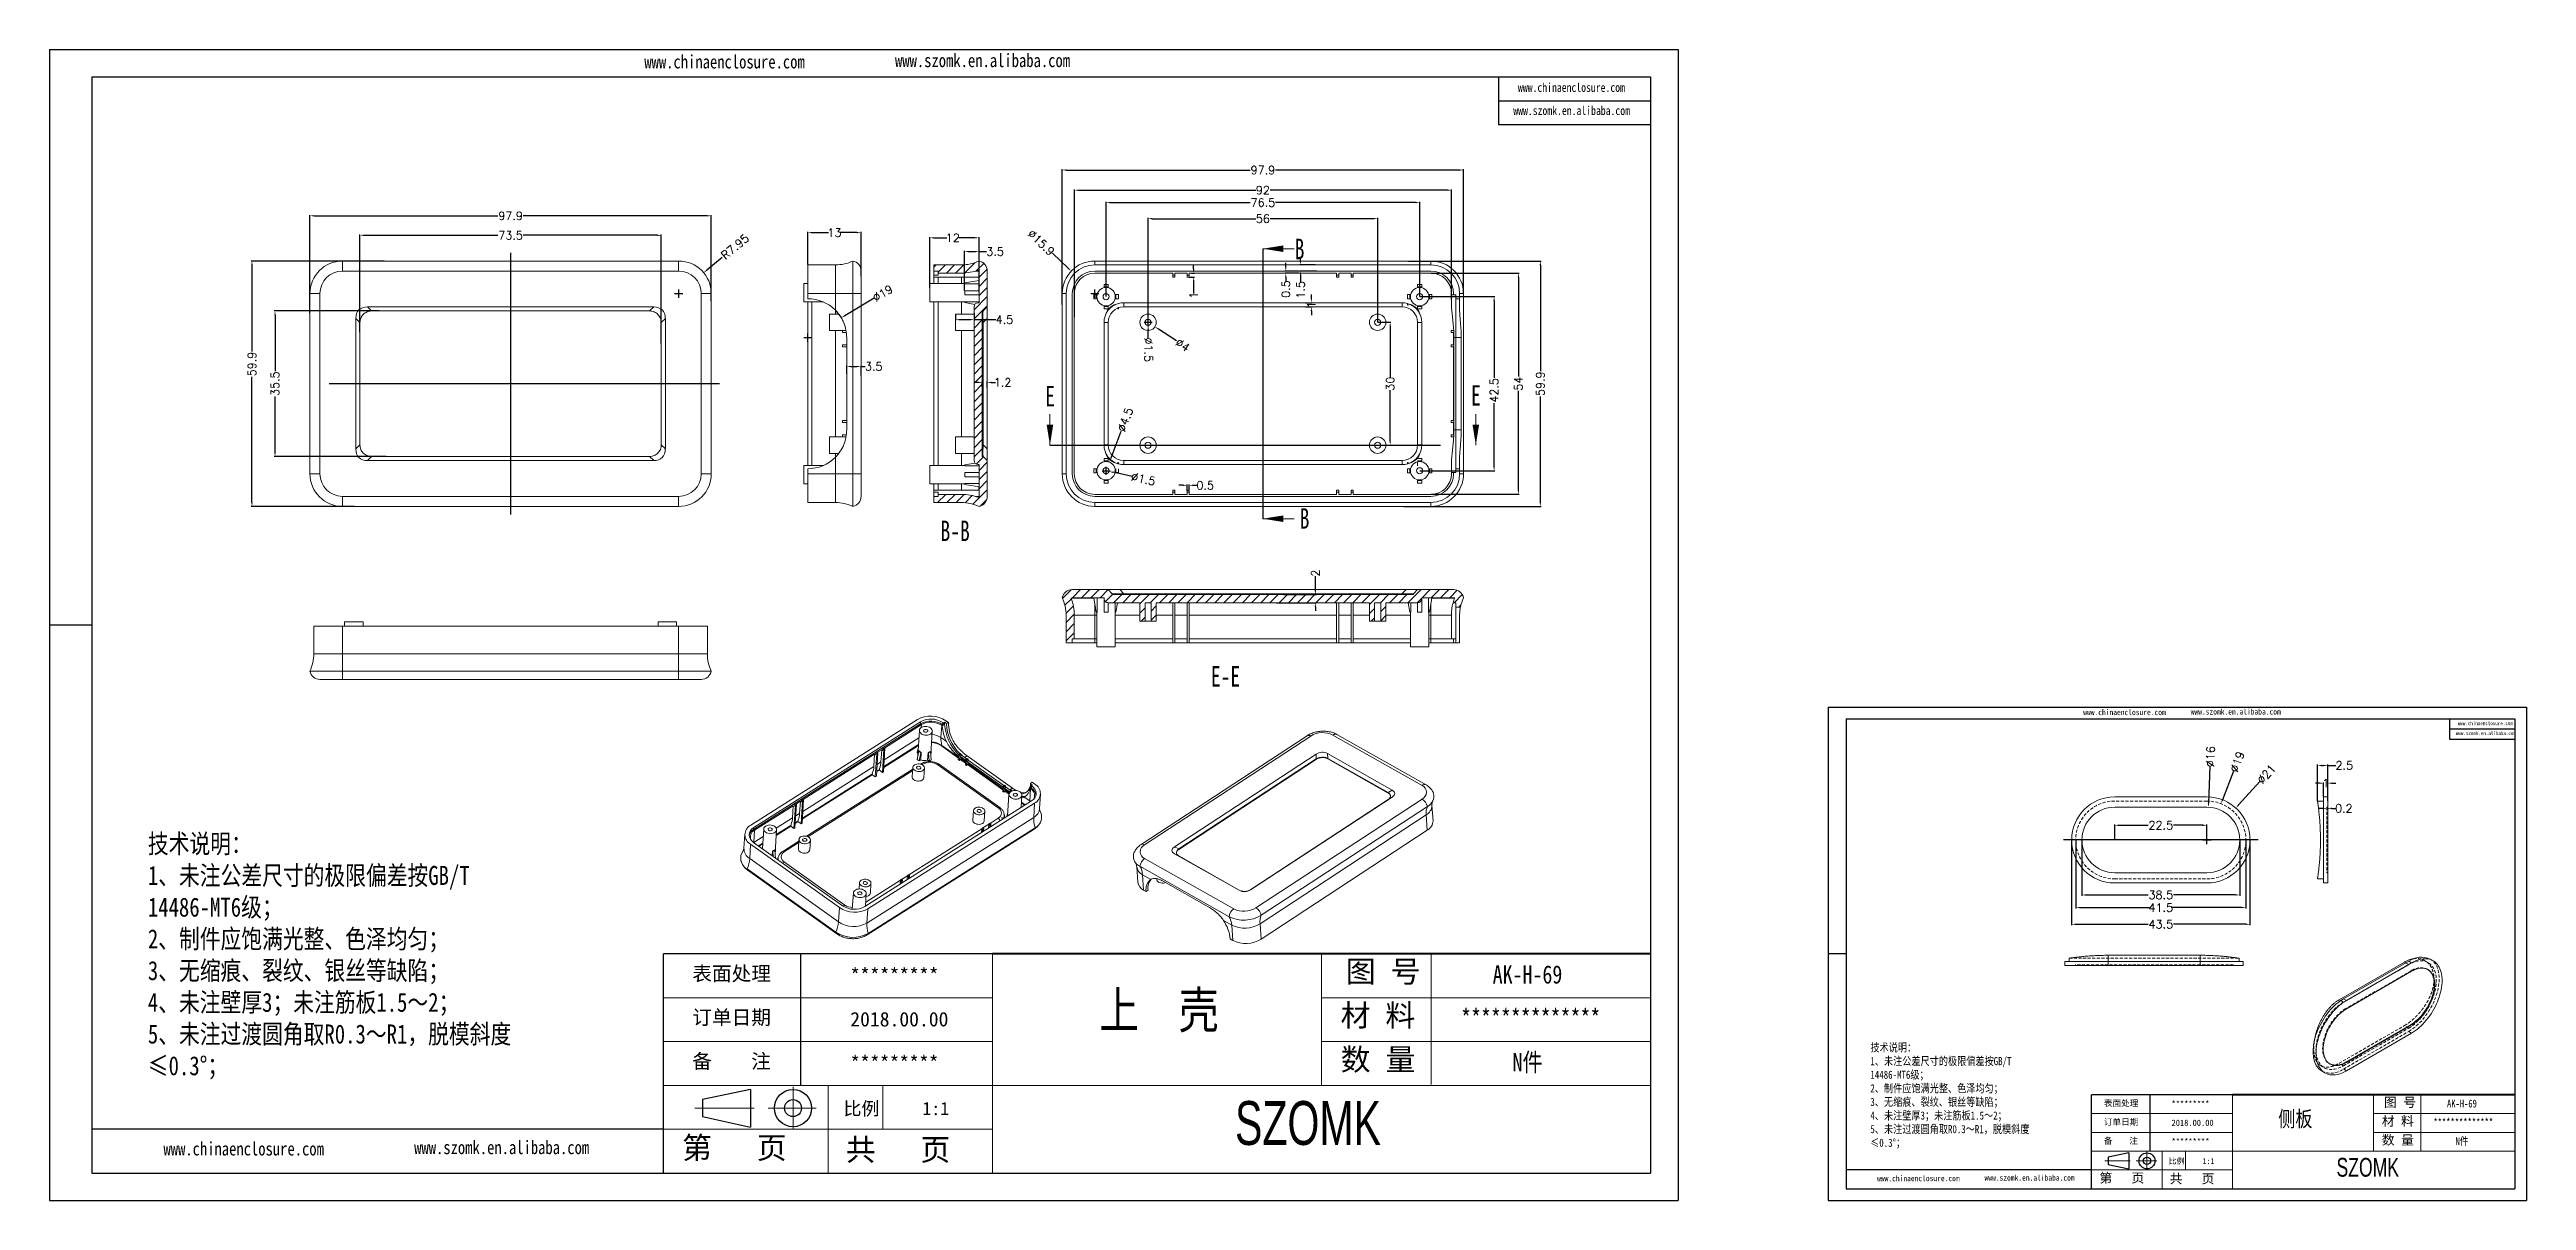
# Model space of a CAD drawing. Header units: inches. Extents: x 1309 to 2377, y 1126 to 1407.
# Drawn here: x 1773 to 2377, y 1126 to 1407 of the extents above; entities that cross this region are included whole.
import ezdxf

# ---------------------------------------------------------------- set-up
doc = ezdxf.new("R2010")
doc.units = ezdxf.units.IN
doc.header["$LTSCALE"] = 15
for name, pattern in [('CENTER2', [28.575, 19.05, -3.175, 3.175, -3.175]), ('HIDDEN', [0.075, 0.05, -0.025]), ('PHANTOM', [12.7, 6.35, -1.27, 1.27, -1.27, 1.27, -1.27])]:
    doc.linetypes.add(name, pattern=pattern)
doc.layers.add('文字', color=81, linetype='Continuous')
for name, color, linetype, lineweight in [('粗实线', 7, 'Continuous', 30), ('细实线', 3, 'Continuous', 9), ('细点划线', 2, 'CENTER2', 9)]:
    doc.layers.add(name, color=color, linetype=linetype, lineweight=lineweight)
doc.styles.add('SLDTEXTSTYLE6', font='TXT', dxfattribs={"width": 0.7})
doc.styles.get("Standard").update_dxf_attribs({"font": 'txt', "bigfont": 'gbcbig.shx'})
doc.styles.add('宋体', font='', dxfattribs={"width": 0.8, "height": 3.5})
doc.styles.add('长仿宋', font='', dxfattribs={"width": 0.7, "height": 4})
doc.styles.get('宋体').set_extended_font_data('SimSun')
doc.styles.get('长仿宋').set_extended_font_data('SimSun')
doc.dimstyles.new('2.5', dxfattribs={"dimtxt": 2, "dimasz": 1, "dimexe": 0.18, "dimexo": 0.0625, "dimgap": 0.09, "dimtad": 0, "dimdsep": 46, "dimtxsty": 'Standard', "dimcen": 1, "dimclrd": 3, "dimclre": 3, "dimadec": 0, "dimazin": 2, "dimtfac": 1, "dimtofl": 0, "dimtmove": 0, "dimatfit": 3, "dimfxl": 0, "dimtolj": 1, "dimtzin": 0, "dimarcsym": 0})

msp = doc.modelspace()

# ---------------------------------------------------------------- texts
at = {"color": 7, "linetype": 'Continuous', "char_height": 5, "attachment_point": 1, "style": 'SLDTEXTSTYLE6'}
for s, insert in [('B', (2076.831, 1360.404)), ('E', (2015.978, 1324.472)), ('E', (2119.853, 1324.65)), ('B', (2078.051, 1294.624)), ('B-B', (1990.427, 1291.595)), ('E-E', (2056.382, 1256.081))]:
    msp.add_mtext(s, dxfattribs=dict(at, insert=insert))
at = {"attachment_point": 1}
for s, insert, char_height, width in [('{\\fSimHei|b0|i0|c134|p49;表面处理}', (1929.868, 1182.817), 3.51946, 2000.2844), ('{\\fSimHei|b0|i0|c134|p49;*********}', (1968.415, 1182.364), 3.51946, 2000.2844), ('{\\fSimHei|b0|i0|c134|p49;订单日期}', (1929.868, 1172.115), 3.51946, 2000.2844), ('{\\fSimHei|b0|i0|c134|p49;2018.00.00}', (1968.415, 1171.663), 3.51946, 2000.2844), ('{\\fSimHei|b0|i0|c134|p49;备    注}', (1929.868, 1161.413), 3.51946, 2000.2844), ('{\\fSimHei|b0|i0|c134|p49;*********}', (1968.415, 1160.961), 3.51946, 2000.2844), ('{\\fSimHei|b0|i0|c134|p49;表面处理}', (2274.231, 1150.164), 1.50897, 857.62194), ('{\\fSimHei|b0|i0|c134|p49;*********}', (2290.758, 1149.97), 1.50897, 857.62194), ('{\\fSimHei|b0|i0|c134|p49;订单日期}', (2274.231, 1145.576), 1.50897, 857.62194), ('{\\fSimHei|b0|i0|c134|p49;2018.00.00}', (2290.758, 1145.382), 1.50897, 857.62194), ('{\\fSimHei|b0|i0|c134|p49;备    注}', (2274.231, 1140.987), 1.50897, 857.62194), ('{\\fSimHei|b0|i0|c134|p49;*********}', (2290.758, 1140.793), 1.50897, 857.62194)]:
    msp.add_mtext(s, dxfattribs=dict(at, insert=insert, char_height=char_height, width=width))
at = {"layer": '文字', "color": 0, "attachment_point": 1, "style": '宋体'}
for s, insert, char_height, width in [('www.chinaenclosure.com', (1918.163, 1405.23), 3.26998, 57.45049), ('www.szomk.en.alibaba.com', (1979.325, 1405.553), 3.26998, 57.45049), ('www.chinaenclosure.com', (2131.307, 1398.419), 2.17999, 38.30032), ('www.szomk.en.alibaba.com', (2130.167, 1392.773), 2.17999, 38.30032), ('www.chinaenclosure.com', (2269.212, 1245.524), 1.40201, 24.6319), ('www.szomk.en.alibaba.com', (2295.436, 1245.662), 1.40201, 24.6319), ('www.szomk.en.alibaba.com', (2360.109, 1240.183), 0.93467, 16.42126), ('www.chinaenclosure.com', (2360.598, 1242.603), 0.93467, 16.42126), ('{\\H1.111x;技术说明：\\P1、未注公差尺寸的极限偏差按GB/T 14486-MT6级；\\P2、制件应饱满光整、色泽均匀；\\P3、无缩痕、裂纹、银丝等缺陷；\\P4、未注壁厚3；未注筋板1.5～2；\\P5、未注过渡圆角取R0.3～R1，脱模斜度≤0.3%%D；}', (1797.051, 1215.065), 4.18038, 94.16051), ('{\\H1.111x;AK-H-69}', (2125.143, 1183.059), 4.01316, 46.39667), ('上  壳', (2029.13, 1176.615), 8.9181, 114.0152), ('{\\H1.111x;**************}', (2117.423, 1172.357), 4.01316, 46.39667), ('{\\H1.111x;N件}', (2129.997, 1161.655), 4.01316, 46.39667), ('{\\H1.111x;技术说明：\\P1、未注公差尺寸的极限偏差按GB/T 14486-MT6级；\\P2、制件应饱满光整、色泽均匀；\\P3、无缩痕、裂纹、银丝等缺陷；\\P4、未注壁厚3；未注筋板1.5～2；\\P5、未注过渡圆角取R0.3～R1，脱模斜度≤0.3%%D；}', (2217.286, 1163.99), 1.79234, 40.37132), ('{\\H1.111x;AK-H-69}', (2357.955, 1150.268), 1.72064, 19.89257), ('侧板', (2316.79, 1147.505), 3.8237, 48.88401), ('{\\H1.111x;**************}', (2354.646, 1145.679), 1.72064, 19.89257), ('www.chinaenclosure.com', (1800.853, 1139.915), 3.26998, 57.45049), ('www.szomk.en.alibaba.com', (1862.015, 1140.239), 3.26998, 57.45049), ('{\\H1.111x;N件}', (2360.037, 1141.091), 1.72064, 19.89257), ('www.chinaenclosure.com', (2218.916, 1131.77), 1.40201, 24.6319), ('www.szomk.en.alibaba.com', (2245.139, 1131.909), 1.40201, 24.6319)]:
    msp.add_mtext(s, dxfattribs=dict(at, insert=insert, char_height=char_height, width=width))
at = {"layer": '粗实线', "attachment_point": 1, "style": '长仿宋'}
for insert, char_height, width in [((2062.272, 1149.917), 10.70177, 120.00972), ((2330.999, 1136.058), 4.58838, 51.45417)]:
    msp.add_mtext('{\\fSTXinwei|b0|i0|c134|p2;SZOMK}', dxfattribs=dict(at, insert=insert, char_height=char_height, width=width))
at = {"layer": '细实线', "color": 7, "attachment_point": 1}
for s, insert, char_height, width in [('{\\fSimSun|b0|i0|c134|p54;图 号}', (2089.299, 1184.23), 5.35088, 26.75442), ('{\\fSimSun|b0|i0|c134|p54;材 料   }', (2088.03, 1173.528), 5.35088, 26.75442), ('{\\fSimSun|b0|i0|c134|p54;数 量}', (2088.056, 1162.773), 5.35088, 24.17597), ('{\\fSimSun|b0|i0|c134|p54;比例}', (1966.766, 1149.696), 3.21053, 14.09323), ('{\\fSimSun|b0|i0|c134|p54;1:1}', (1985.996, 1149.696), 3.21053, 14.09323), ('{\\fSimSun|b0|i0|c134|p54;图 号}', (2342.587, 1150.77), 2.29419, 11.47096), ('{\\fSimSun|b0|i0|c134|p54;材 料   }', (2342.043, 1146.181), 2.29419, 11.47096), ('{\\fSimSun|b0|i0|c134|p54;第   页}', (1927.391, 1141.208), 5.35088, 40.13162), ('{\\fSimSun|b0|i0|c134|p54; 共   页}', (1963.675, 1140.753), 5.35088, 40.13162), ('{\\fSimSun|b0|i0|c134|p54;比例}', (2290.051, 1135.963), 1.37651, 6.04247), ('{\\fSimSun|b0|i0|c134|p54;数 量}', (2342.054, 1141.57), 2.29419, 10.36545), ('{\\fSimSun|b0|i0|c134|p54;第   页}', (2273.169, 1132.324), 2.29419, 17.20643), ('{\\fSimSun|b0|i0|c134|p54; 共   页}', (2288.726, 1132.129), 2.29419, 17.20643), ('{\\fSimSun|b0|i0|c134|p54;1:1}', (2298.296, 1135.963), 1.37651, 6.04247)]:
    msp.add_mtext(s, dxfattribs=dict(at, insert=insert, char_height=char_height, width=width))

# ---------------------------------------------------------------- blocks, each defined once
blk = doc.blocks.new('*D127')
at = {"color": 3, "lineweight": -2, "transparency": 16777216}
for p, q in [((1848.8, 1337.63), (1848.8, 1361.41)), ((1849.8, 1361.23), (1882.46, 1361.23)), ((1921.3, 1361.23), (1888.64, 1361.23)), ((1922.3, 1334.86), (1922.3, 1361.41))]:
    blk.add_line(p, q, dxfattribs=at)
at = {"color": 3, "transparency": 16777216}
for points in [[(1849.8, 1361.4), (1849.8, 1361.06), (1848.8, 1361.23)], [(1921.3, 1361.4), (1921.3, 1361.06), (1922.3, 1361.23)]]:
    blk.add_solid(points, dxfattribs=at)
at = {"layer": 'Defpoints', "color": 0, "transparency": 16777216}
for p in [(1922.3, 1361.23), (1848.8, 1337.57), (1922.3, 1334.8)]:
    blk.add_point(p, dxfattribs=at)
at = {"color": 0, "transparency": 16777216, "insert": (1885.55, 1361.23), "char_height": 2, "attachment_point": 5}
blk.add_mtext('\\A1;73.5', dxfattribs=at)
blk = doc.blocks.new('*D130')
at = {"color": 3, "lineweight": -2, "transparency": 16777216}
for p, q in [((1836.6, 1342.21), (1836.6, 1366.17)), ((1837.6, 1365.99), (1882.46, 1365.99)), ((1933.5, 1365.99), (1888.64, 1365.99)), ((1934.5, 1345.17), (1934.5, 1366.17))]:
    blk.add_line(p, q, dxfattribs=at)
at = {"color": 3, "transparency": 16777216}
for points in [[(1837.6, 1366.16), (1837.6, 1365.83), (1836.6, 1365.99)], [(1933.5, 1366.16), (1933.5, 1365.83), (1934.5, 1365.99)]]:
    blk.add_solid(points, dxfattribs=at)
at = {"layer": 'Defpoints', "color": 0, "transparency": 16777216}
for p in [(1836.6, 1365.99), (1836.6, 1342.14), (1934.5, 1345.11)]:
    blk.add_point(p, dxfattribs=at)
at = {"color": 0, "transparency": 16777216, "insert": (1885.55, 1365.99), "char_height": 2, "attachment_point": 5}
blk.add_mtext('\\A1;97.9', dxfattribs=at)
blk = doc.blocks.new('*D131')
at = {"color": 3, "lineweight": -2, "transparency": 16777216}
for p, q in [((1853.49, 1342.76), (1827.89, 1342.76)), ((1828.07, 1341.76), (1828.07, 1328.1)), ((1828.07, 1308.26), (1828.07, 1321.92)), ((1855.21, 1307.26), (1827.89, 1307.26))]:
    blk.add_line(p, q, dxfattribs=at)
at = {"color": 3, "transparency": 16777216}
for points in [[(1827.9, 1341.76), (1828.24, 1341.76), (1828.07, 1342.76)], [(1827.9, 1308.26), (1828.24, 1308.26), (1828.07, 1307.26)]]:
    blk.add_solid(points, dxfattribs=at)
at = {"layer": 'Defpoints', "color": 0, "transparency": 16777216}
for p in [(1828.07, 1342.76), (1853.55, 1342.76), (1855.27, 1307.26)]:
    blk.add_point(p, dxfattribs=at)
at = {"color": 0, "transparency": 16777216, "insert": (1828.07, 1325.01), "char_height": 2, "attachment_point": 5, "rotation": 90}
blk.add_mtext('\\A1;35.5', dxfattribs=at)
blk = doc.blocks.new('*D134')
at = {"color": 3, "lineweight": -2, "transparency": 16777216}
for p, q in [((1854.74, 1354.96), (1822.27, 1354.96)), ((1822.45, 1353.96), (1822.45, 1332.89)), ((1822.45, 1296.06), (1822.45, 1326.71)), ((1847.48, 1295.06), (1822.27, 1295.06))]:
    blk.add_line(p, q, dxfattribs=at)
at = {"color": 3, "transparency": 16777216}
for points in [[(1822.28, 1353.96), (1822.62, 1353.96), (1822.45, 1354.96)], [(1822.28, 1296.06), (1822.62, 1296.06), (1822.45, 1295.06)]]:
    blk.add_solid(points, dxfattribs=at)
at = {"layer": 'Defpoints', "color": 0, "transparency": 16777216}
for p in [(1822.45, 1354.96), (1854.81, 1354.96), (1847.54, 1295.06)]:
    blk.add_point(p, dxfattribs=at)
at = {"color": 0, "transparency": 16777216, "insert": (1822.45, 1329.8), "char_height": 2, "attachment_point": 5, "rotation": 90}
blk.add_mtext('\\A1;59.9', dxfattribs=at)
blk = doc.blocks.new('*D136')
at = {"color": 3, "lineweight": -2, "transparency": 16777216}
for p, q in [((1958.05, 1354.07), (1958.05, 1362.06)), ((1959.05, 1361.88), (1963.12, 1361.88)), ((1970.05, 1361.88), (1965.97, 1361.88)), ((1971.05, 1351.23), (1971.05, 1362.06))]:
    blk.add_line(p, q, dxfattribs=at)
at = {"color": 3, "transparency": 16777216}
for points in [[(1959.05, 1362.04), (1959.05, 1361.71), (1958.05, 1361.88)], [(1970.05, 1362.04), (1970.05, 1361.71), (1971.05, 1361.88)]]:
    blk.add_solid(points, dxfattribs=at)
at = {"layer": 'Defpoints', "color": 0, "transparency": 16777216}
for p in [(1971.05, 1361.88), (1958.05, 1354.01), (1971.05, 1351.16)]:
    blk.add_point(p, dxfattribs=at)
at = {"color": 0, "transparency": 16777216, "insert": (1964.55, 1361.88), "char_height": 2, "attachment_point": 5}
blk.add_mtext('\\A1;13', dxfattribs=at)
blk = doc.blocks.new('*D137')
at = {"color": 3, "lineweight": -2, "transparency": 16777216}
for p, q in [((1967.55, 1327.41), (1967.55, 1329.41)), ((1968.55, 1329.23), (1970.05, 1329.23)), ((1971.05, 1326.98), (1971.05, 1329.41)), ((1971.05, 1329.23), (1972.05, 1329.23))]:
    blk.add_line(p, q, dxfattribs=at)
at = {"color": 3, "transparency": 16777216}
for points in [[(1968.55, 1329.39), (1968.55, 1329.06), (1967.55, 1329.23)], [(1970.05, 1329.39), (1970.05, 1329.06), (1971.05, 1329.23)]]:
    blk.add_solid(points, dxfattribs=at)
at = {"layer": 'Defpoints', "color": 0, "transparency": 16777216}
for p in [(1967.55, 1327.35), (1971.05, 1329.23), (1971.05, 1326.91)]:
    blk.add_point(p, dxfattribs=at)
at = {"color": 0, "transparency": 16777216, "insert": (1974.14, 1329.23), "char_height": 2, "attachment_point": 5}
blk.add_mtext('\\A1;3.5', dxfattribs=at)
blk = doc.blocks.new('*D138')
at = {"color": 3, "lineweight": -2, "transparency": 16777216}
for p, q in [((1974.26, 1345.85), (1967.08, 1341.6)), ((1957.05, 1336.26), (1959.05, 1336.26)), ((1958.05, 1335.26), (1958.05, 1337.26))]:
    blk.add_line(p, q, dxfattribs=at)
blk.add_arc((1958.05, 1336.26), 9.5, 29.51801, 44.37126, dxfattribs=at)
at = {"color": 3, "transparency": 16777216}
blk.add_solid([(1967, 1341.75), (1967.17, 1341.46), (1966.22, 1341.09)], dxfattribs=at)
at = {"layer": 'Defpoints', "color": 0, "transparency": 16777216}
for p in [(1966.22, 1341.09), (1949.87, 1331.42)]:
    blk.add_point(p, dxfattribs=at)
at = {"color": 0, "transparency": 16777216, "insert": (1976.35, 1347.08), "char_height": 2, "attachment_point": 5, "rotation": 30.60361}
blk.add_mtext('\\A1;∅19', dxfattribs=at)
blk = doc.blocks.new('*D139')
at = {"color": 3, "lineweight": -2, "transparency": 16777216}
for p, q in [((1999.62, 1325.33), (1998.62, 1325.33)), ((2000.62, 1324.28), (2000.62, 1325.51)), ((2001.82, 1324.05), (2001.82, 1325.51)), ((2002.82, 1325.33), (2003.82, 1325.33))]:
    blk.add_line(p, q, dxfattribs=at)
at = {"color": 3, "transparency": 16777216}
for points in [[(1999.62, 1325.5), (1999.62, 1325.16), (2000.62, 1325.33)], [(2002.82, 1325.5), (2002.82, 1325.16), (2001.82, 1325.33)]]:
    blk.add_solid(points, dxfattribs=at)
at = {"layer": 'Defpoints', "color": 0, "transparency": 16777216}
for p in [(2000.62, 1324.21), (2001.82, 1325.33), (2001.82, 1323.99)]:
    blk.add_point(p, dxfattribs=at)
at = {"color": 0, "transparency": 16777216, "insert": (2005.58, 1325.33), "char_height": 2, "attachment_point": 5}
blk.add_mtext('\\A1;1.2', dxfattribs=at)
blk = doc.blocks.new('*D140')
at = {"color": 3, "lineweight": -2, "transparency": 16777216}
for p, q in [((1994.12, 1341.95), (1994.12, 1340.47)), ((1998.62, 1342.31), (1998.62, 1340.47)), ((1995.12, 1340.65), (1997.62, 1340.65)), ((1998.62, 1340.65), (2003.93, 1340.65))]:
    blk.add_line(p, q, dxfattribs=at)
at = {"color": 3, "transparency": 16777216}
for points in [[(1995.12, 1340.81), (1995.12, 1340.48), (1994.12, 1340.65)], [(1997.62, 1340.81), (1997.62, 1340.48), (1998.62, 1340.65)]]:
    blk.add_solid(points, dxfattribs=at)
at = {"layer": 'Defpoints', "color": 0, "transparency": 16777216}
for p in [(1994.12, 1342.01), (1998.62, 1342.37), (1998.62, 1340.65)]:
    blk.add_point(p, dxfattribs=at)
at = {"color": 0, "transparency": 16777216, "insert": (2006.02, 1340.65), "char_height": 2, "attachment_point": 5}
blk.add_mtext('\\A1;4.5', dxfattribs=at)
blk = doc.blocks.new('*D141')
at = {"color": 3, "lineweight": -2, "transparency": 16777216}
for p, q in [((1987.82, 1348.4), (1987.82, 1360.8)), ((1988.82, 1360.62), (1992, 1360.62)), ((1998.82, 1360.62), (1994.84, 1360.62)), ((1999.82, 1348.25), (1999.82, 1360.8))]:
    blk.add_line(p, q, dxfattribs=at)
at = {"color": 3, "transparency": 16777216}
for points in [[(1988.82, 1360.78), (1988.82, 1360.45), (1987.82, 1360.62)], [(1998.82, 1360.78), (1998.82, 1360.45), (1999.82, 1360.62)]]:
    blk.add_solid(points, dxfattribs=at)
at = {"layer": 'Defpoints', "color": 0, "transparency": 16777216}
for p in [(1987.82, 1360.62), (1987.82, 1348.33), (1999.82, 1348.19)]:
    blk.add_point(p, dxfattribs=at)
at = {"color": 0, "transparency": 16777216, "insert": (1993.42, 1360.62), "char_height": 2, "attachment_point": 5}
blk.add_mtext('\\A1;12', dxfattribs=at)
blk = doc.blocks.new('*D142')
at = {"color": 3, "lineweight": -2, "transparency": 16777216}
for p, q in [((1996.32, 1347.77), (1996.32, 1357.44)), ((1997.32, 1357.26), (1998.82, 1357.26)), ((1999.82, 1347.32), (1999.82, 1357.44)), ((1999.82, 1357.26), (2001.66, 1357.26))]:
    blk.add_line(p, q, dxfattribs=at)
at = {"color": 3, "transparency": 16777216}
for points in [[(1997.32, 1357.42), (1997.32, 1357.09), (1996.32, 1357.26)], [(1998.82, 1357.42), (1998.82, 1357.09), (1999.82, 1357.26)]]:
    blk.add_solid(points, dxfattribs=at)
at = {"layer": 'Defpoints', "color": 0, "transparency": 16777216}
for p in [(1999.82, 1357.26), (1996.32, 1347.71), (1999.82, 1347.26)]:
    blk.add_point(p, dxfattribs=at)
at = {"color": 0, "transparency": 16777216, "insert": (2003.75, 1357.26), "char_height": 2, "attachment_point": 5}
blk.add_mtext('\\A1;3.5', dxfattribs=at)
blk = doc.blocks.new('*D145')
at = {"color": 3, "lineweight": -2, "transparency": 16777216}
for p, q in [((2041.08, 1340.07), (2041.08, 1365.47)), ((2042.08, 1365.29), (2067.32, 1365.29)), ((2096.08, 1365.29), (2070.83, 1365.29)), ((2097.08, 1340.07), (2097.08, 1365.47))]:
    blk.add_line(p, q, dxfattribs=at)
at = {"color": 3, "transparency": 16777216}
for points in [[(2042.08, 1365.46), (2042.08, 1365.12), (2041.08, 1365.29)], [(2096.08, 1365.46), (2096.08, 1365.12), (2097.08, 1365.29)]]:
    blk.add_solid(points, dxfattribs=at)
at = {"layer": 'Defpoints', "color": 0, "transparency": 16777216}
for p in [(2097.08, 1365.29), (2041.08, 1340.01), (2097.08, 1340.01)]:
    blk.add_point(p, dxfattribs=at)
at = {"color": 0, "transparency": 16777216, "insert": (2069.08, 1365.29), "char_height": 2, "attachment_point": 5}
blk.add_mtext('\\A1;56', dxfattribs=at)
blk = doc.blocks.new('*D146')
at = {"color": 3, "lineweight": -2, "transparency": 16777216}
for p, q in [((2030.83, 1346.32), (2030.83, 1369.4)), ((2031.83, 1369.22), (2065.99, 1369.22)), ((2106.33, 1369.22), (2072.17, 1369.22)), ((2107.33, 1346.32), (2107.33, 1369.4))]:
    blk.add_line(p, q, dxfattribs=at)
at = {"color": 3, "transparency": 16777216}
for points in [[(2031.83, 1369.38), (2031.83, 1369.05), (2030.83, 1369.22)], [(2106.33, 1369.38), (2106.33, 1369.05), (2107.33, 1369.22)]]:
    blk.add_solid(points, dxfattribs=at)
at = {"layer": 'Defpoints', "color": 0, "transparency": 16777216}
for p in [(2107.33, 1369.22), (2030.83, 1346.26), (2107.33, 1346.26)]:
    blk.add_point(p, dxfattribs=at)
at = {"color": 0, "transparency": 16777216, "insert": (2069.08, 1369.22), "char_height": 2, "attachment_point": 5}
blk.add_mtext('\\A1;76.5', dxfattribs=at)
blk = doc.blocks.new('*D147')
at = {"color": 3, "lineweight": -2, "transparency": 16777216}
for p, q in [((2023.08, 1341.27), (2023.08, 1372.42)), ((2024.08, 1372.24), (2067.32, 1372.24)), ((2114.08, 1372.24), (2070.83, 1372.24)), ((2115.08, 1345.57), (2115.08, 1372.42))]:
    blk.add_line(p, q, dxfattribs=at)
at = {"color": 3, "transparency": 16777216}
for points in [[(2024.08, 1372.41), (2024.08, 1372.08), (2023.08, 1372.24)], [(2114.08, 1372.41), (2114.08, 1372.08), (2115.08, 1372.24)]]:
    blk.add_solid(points, dxfattribs=at)
at = {"layer": 'Defpoints', "color": 0, "transparency": 16777216}
for p in [(2115.08, 1372.24), (2115.08, 1345.51), (2023.08, 1341.2)]:
    blk.add_point(p, dxfattribs=at)
at = {"color": 0, "transparency": 16777216, "insert": (2069.08, 1372.24), "char_height": 2, "attachment_point": 5}
blk.add_mtext('\\A1;92', dxfattribs=at)
blk = doc.blocks.new('*D150')
at = {"color": 3, "lineweight": -2, "transparency": 16777216}
for p, q in [((2020.13, 1344.38), (2020.13, 1377.34)), ((2021.13, 1377.16), (2065.99, 1377.16)), ((2117.02, 1377.16), (2072.17, 1377.16)), ((2118.02, 1347.07), (2118.02, 1377.34))]:
    blk.add_line(p, q, dxfattribs=at)
at = {"color": 3, "transparency": 16777216}
for points in [[(2021.13, 1377.33), (2021.13, 1376.99), (2020.13, 1377.16)], [(2117.02, 1377.33), (2117.02, 1376.99), (2118.02, 1377.16)]]:
    blk.add_solid(points, dxfattribs=at)
at = {"layer": 'Defpoints', "color": 0, "transparency": 16777216}
for p in [(2020.13, 1377.16), (2020.13, 1344.32), (2118.02, 1347.01)]:
    blk.add_point(p, dxfattribs=at)
at = {"color": 0, "transparency": 16777216, "insert": (2069.08, 1377.16), "char_height": 2, "attachment_point": 5}
blk.add_mtext('\\A1;97.9', dxfattribs=at)
blk = doc.blocks.new('*D151')
at = {"color": 3, "lineweight": -2, "transparency": 16777216}
for p, q in [((2097.14, 1340.01), (2100.32, 1340.01)), ((2100.14, 1339.01), (2100.14, 1326.6)), ((2100.14, 1311.01), (2100.14, 1323.42)), ((2097.14, 1310.01), (2100.32, 1310.01))]:
    blk.add_line(p, q, dxfattribs=at)
at = {"color": 3, "transparency": 16777216}
for points in [[(2099.97, 1339.01), (2100.31, 1339.01), (2100.14, 1340.01)], [(2099.97, 1311.01), (2100.31, 1311.01), (2100.14, 1310.01)]]:
    blk.add_solid(points, dxfattribs=at)
at = {"layer": 'Defpoints', "color": 0, "transparency": 16777216}
for p in [(2097.08, 1340.01), (2100.14, 1340.01), (2097.08, 1310.01)]:
    blk.add_point(p, dxfattribs=at)
at = {"color": 0, "transparency": 16777216, "insert": (2100.14, 1325.01), "char_height": 2, "attachment_point": 5, "rotation": 90}
blk.add_mtext('\\A1;30', dxfattribs=at)
blk = doc.blocks.new('*D155')
at = {"color": 3, "lineweight": -2, "transparency": 16777216}
for p, q in [((2107.39, 1346.26), (2125.66, 1346.26)), ((2125.48, 1345.26), (2125.48, 1326.47)), ((2125.48, 1304.76), (2125.48, 1320.29)), ((2107.39, 1303.76), (2125.66, 1303.76))]:
    blk.add_line(p, q, dxfattribs=at)
at = {"color": 3, "transparency": 16777216}
for points in [[(2125.31, 1345.26), (2125.65, 1345.26), (2125.48, 1346.26)], [(2125.31, 1304.76), (2125.65, 1304.76), (2125.48, 1303.76)]]:
    blk.add_solid(points, dxfattribs=at)
at = {"layer": 'Defpoints', "color": 0, "transparency": 16777216}
for p in [(2107.33, 1346.26), (2107.33, 1303.76), (2125.48, 1303.76)]:
    blk.add_point(p, dxfattribs=at)
at = {"color": 0, "transparency": 16777216, "insert": (2125.48, 1323.38), "char_height": 2, "attachment_point": 5, "rotation": 90}
blk.add_mtext('\\A1;42.5', dxfattribs=at)
blk = doc.blocks.new('*D158')
at = {"color": 3, "lineweight": -2, "transparency": 16777216}
for p, q in [((2104.64, 1354.96), (2136.95, 1354.96)), ((2136.77, 1353.96), (2136.77, 1328.1)), ((2136.77, 1296.06), (2136.77, 1321.92)), ((2103.37, 1295.06), (2136.95, 1295.06))]:
    blk.add_line(p, q, dxfattribs=at)
at = {"color": 3, "transparency": 16777216}
for points in [[(2136.6, 1353.96), (2136.93, 1353.96), (2136.77, 1354.96)], [(2136.6, 1296.06), (2136.93, 1296.06), (2136.77, 1295.06)]]:
    blk.add_solid(points, dxfattribs=at)
at = {"layer": 'Defpoints', "color": 0, "transparency": 16777216}
for p in [(2104.58, 1354.96), (2136.77, 1354.96), (2103.3, 1295.06)]:
    blk.add_point(p, dxfattribs=at)
at = {"color": 0, "transparency": 16777216, "insert": (2136.77, 1325.01), "char_height": 2, "attachment_point": 5, "rotation": 90}
blk.add_mtext('\\A1;59.9', dxfattribs=at)
blk = doc.blocks.new('*D159')
at = {"color": 3, "lineweight": -2, "transparency": 16777216}
for p, q in [((2049.58, 1300.21), (2048.58, 1300.21)), ((2050.58, 1298.82), (2050.58, 1300.39)), ((2051.08, 1298.82), (2051.08, 1300.39)), ((2052.08, 1300.21), (2053.08, 1300.21))]:
    blk.add_line(p, q, dxfattribs=at)
at = {"color": 3, "transparency": 16777216}
for points in [[(2049.58, 1300.38), (2049.58, 1300.05), (2050.58, 1300.21)], [(2052.08, 1300.38), (2052.08, 1300.05), (2051.08, 1300.21)]]:
    blk.add_solid(points, dxfattribs=at)
at = {"layer": 'Defpoints', "color": 0, "transparency": 16777216}
for p in [(2051.08, 1300.21), (2050.58, 1298.76), (2051.08, 1298.76)]:
    blk.add_point(p, dxfattribs=at)
at = {"color": 0, "transparency": 16777216, "insert": (2055, 1300.21), "char_height": 2, "attachment_point": 5}
blk.add_mtext('\\A1;0.5', dxfattribs=at)
blk = doc.blocks.new('*D160')
at = {"color": 3, "lineweight": -2, "transparency": 16777216}
for p, q in [((2052.18, 1353.01), (2052.18, 1354.01)), ((2051.14, 1351.01), (2052.36, 1351.01)), ((2051.68, 1352.01), (2052.36, 1352.01)), ((2052.18, 1350.01), (2052.18, 1347.01))]:
    blk.add_line(p, q, dxfattribs=at)
at = {"color": 3, "transparency": 16777216}
for points in [[(2052.01, 1353.01), (2052.35, 1353.01), (2052.18, 1352.01)], [(2052.01, 1350.01), (2052.35, 1350.01), (2052.18, 1351.01)]]:
    blk.add_solid(points, dxfattribs=at)
at = {"layer": 'Defpoints', "color": 0, "transparency": 16777216}
for p in [(2051.08, 1351.01), (2051.61, 1352.01), (2052.18, 1352.01)]:
    blk.add_point(p, dxfattribs=at)
at = {"color": 0, "transparency": 16777216, "insert": (2052.18, 1346.59), "char_height": 2, "attachment_point": 5, "rotation": 90}
blk.add_mtext('\\A1;1', dxfattribs=at)
blk = doc.blocks.new('*D161')
at = {"color": 3, "lineweight": -2, "transparency": 16777216}
for p, q in [((2040.08, 1340.01), (2042.08, 1340.01)), ((2041.08, 1339.01), (2041.08, 1341.01)), ((2048.04, 1335.44), (2043.58, 1338.36))]:
    blk.add_line(p, q, dxfattribs=at)
at = {"color": 3, "transparency": 16777216}
blk.add_solid([(2043.67, 1338.5), (2043.49, 1338.22), (2042.75, 1338.91)], dxfattribs=at)
at = {"layer": 'Defpoints', "color": 0, "transparency": 16777216}
for p in [(2039.4, 1341.11), (2042.75, 1338.91)]:
    blk.add_point(p, dxfattribs=at)
at = {"color": 0, "transparency": 16777216, "insert": (2049.51, 1334.47), "char_height": 2, "attachment_point": 5, "rotation": 326.72291}
blk.add_mtext('\\A1;∅4', dxfattribs=at)
blk = doc.blocks.new('*D162')
at = {"color": 3, "lineweight": -2, "transparency": 16777216}
for p, q in [((2040.08, 1340.01), (2042.08, 1340.01)), ((2041.08, 1339.01), (2041.08, 1341.01)), ((2041.13, 1336.05), (2041.1, 1338.26))]:
    blk.add_line(p, q, dxfattribs=at)
at = {"color": 3, "transparency": 16777216}
blk.add_solid([(2041.27, 1338.26), (2040.93, 1338.26), (2041.09, 1339.26)], dxfattribs=at)
at = {"layer": 'Defpoints', "color": 0, "transparency": 16777216}
for p in [(2041.06, 1340.76), (2041.09, 1339.26)]:
    blk.add_point(p, dxfattribs=at)
at = {"color": 0, "transparency": 16777216, "insert": (2041.18, 1333.3), "char_height": 2, "attachment_point": 5, "rotation": 270.86342}
blk.add_mtext('\\A1;∅1.5', dxfattribs=at)
blk = doc.blocks.new('*D163')
at = {"color": 3, "lineweight": -2, "transparency": 16777216}
for p, q in [((2034.43, 1313.32), (2031.97, 1306.8)), ((2029.83, 1303.76), (2031.83, 1303.76)), ((2030.83, 1302.76), (2030.83, 1304.76))]:
    blk.add_line(p, q, dxfattribs=at)
at = {"color": 3, "transparency": 16777216}
blk.add_solid([(2031.81, 1306.86), (2032.13, 1306.74), (2031.62, 1305.86)], dxfattribs=at)
at = {"layer": 'Defpoints', "color": 0, "transparency": 16777216}
for p in [(2031.62, 1305.86), (2030.03, 1301.65)]:
    blk.add_point(p, dxfattribs=at)
at = {"color": 0, "transparency": 16777216, "insert": (2035.51, 1316.22), "char_height": 2, "attachment_point": 5, "rotation": 69.36969}
blk.add_mtext('\\A1;∅4.5', dxfattribs=at)
blk = doc.blocks.new('*D164')
at = {"color": 3, "lineweight": -2, "transparency": 16777216}
for p, q in [((2029.83, 1303.76), (2031.83, 1303.76)), ((2030.83, 1302.76), (2030.83, 1304.76)), ((2037.21, 1302.35), (2032.53, 1303.38))]:
    blk.add_line(p, q, dxfattribs=at)
at = {"color": 3, "transparency": 16777216}
blk.add_solid([(2032.57, 1303.54), (2032.5, 1303.22), (2031.56, 1303.6)], dxfattribs=at)
at = {"layer": 'Defpoints', "color": 0, "transparency": 16777216}
for p in [(2030.09, 1303.92), (2031.56, 1303.6)]:
    blk.add_point(p, dxfattribs=at)
at = {"color": 0, "transparency": 16777216, "insert": (2039.9, 1301.75), "char_height": 2, "attachment_point": 5, "rotation": 347.52766}
blk.add_mtext('\\A1;∅1.5', dxfattribs=at)
blk = doc.blocks.new('*D165')
at = {"color": 3, "lineweight": -2, "transparency": 16777216}
for p, q in [((2079.47, 1344.76), (2081.08, 1344.76)), ((2079.47, 1343.76), (2081.08, 1343.76)), ((2080.9, 1345.76), (2080.9, 1346.76)), ((2080.9, 1342.76), (2080.9, 1341.76))]:
    blk.add_line(p, q, dxfattribs=at)
at = {"color": 3, "transparency": 16777216}
for points in [[(2080.73, 1345.76), (2081.06, 1345.76), (2080.9, 1344.76)], [(2080.73, 1342.76), (2081.06, 1342.76), (2080.9, 1343.76)]]:
    blk.add_solid(points, dxfattribs=at)
at = {"layer": 'Defpoints', "color": 0, "transparency": 16777216}
for p in [(2079.41, 1344.76), (2079.41, 1343.76), (2080.9, 1343.76)]:
    blk.add_point(p, dxfattribs=at)
at = {"color": 0, "transparency": 16777216, "insert": (2080.9, 1344.26), "char_height": 2, "attachment_point": 5, "rotation": 90}
blk.add_mtext('\\A1;1', dxfattribs=at)
blk = doc.blocks.new('*D166')
at = {"color": 3, "lineweight": -2, "transparency": 16777216}
for p, q in [((2074.67, 1353.51), (2074.67, 1354.51)), ((2077.86, 1352.51), (2074.49, 1352.51)), ((2077.86, 1352.01), (2074.49, 1352.01)), ((2074.67, 1351.01), (2074.67, 1350.01))]:
    blk.add_line(p, q, dxfattribs=at)
at = {"color": 3, "transparency": 16777216}
for points in [[(2074.5, 1353.51), (2074.84, 1353.51), (2074.67, 1352.51)], [(2074.5, 1351.01), (2074.84, 1351.01), (2074.67, 1352.01)]]:
    blk.add_solid(points, dxfattribs=at)
at = {"layer": 'Defpoints', "color": 0, "transparency": 16777216}
for p in [(2074.67, 1352.01), (2077.93, 1352.51), (2077.93, 1352.01)]:
    blk.add_point(p, dxfattribs=at)
at = {"color": 0, "transparency": 16777216, "insert": (2074.67, 1348.09), "char_height": 2, "attachment_point": 5, "rotation": 90}
blk.add_mtext('\\A1;0.5', dxfattribs=at)
blk = doc.blocks.new('*D167')
at = {"color": 3, "lineweight": -2, "transparency": 16777216}
for p, q in [((2081.81, 1354.01), (2078.1, 1354.01)), ((2078.28, 1355.01), (2078.28, 1356.01)), ((2082.26, 1352.51), (2078.1, 1352.51)), ((2078.28, 1351.51), (2078.28, 1349.68))]:
    blk.add_line(p, q, dxfattribs=at)
at = {"color": 3, "transparency": 16777216}
for points in [[(2078.11, 1355.01), (2078.44, 1355.01), (2078.28, 1354.01)], [(2078.11, 1351.51), (2078.44, 1351.51), (2078.28, 1352.51)]]:
    blk.add_solid(points, dxfattribs=at)
at = {"layer": 'Defpoints', "color": 0, "transparency": 16777216}
for p in [(2081.87, 1354.01), (2078.28, 1352.51), (2082.32, 1352.51)]:
    blk.add_point(p, dxfattribs=at)
at = {"color": 0, "transparency": 16777216, "insert": (2078.28, 1347.92), "char_height": 2, "attachment_point": 5, "rotation": 90}
blk.add_mtext('\\A1;1.5', dxfattribs=at)
blk = doc.blocks.new('*D168')
at = {"color": 3, "lineweight": -2, "transparency": 16777216}
for p, q in [((2017.72, 1356.86), (2021.59, 1353.18)), ((2028.08, 1346.01), (2028.08, 1348.01)), ((2027.08, 1347.01), (2029.08, 1347.01))]:
    blk.add_line(p, q, dxfattribs=at)
at = {"color": 3, "transparency": 16777216}
blk.add_solid([(2021.7, 1353.3), (2021.47, 1353.05), (2022.31, 1352.49)], dxfattribs=at)
at = {"layer": 'Defpoints', "color": 0, "transparency": 16777216}
for p in [(2022.31, 1352.49), (2033.84, 1341.53)]:
    blk.add_point(p, dxfattribs=at)
at = {"color": 0, "transparency": 16777216, "insert": (2015, 1359.44), "char_height": 2, "attachment_point": 5, "rotation": 316.44246}
blk.add_mtext('\\A1;∅15.9', dxfattribs=at)
blk = doc.blocks.new('*D169')
at = {"color": 3, "lineweight": -2, "transparency": 16777216}
for p, q in [((2081.88, 1274.56), (2081.88, 1278.03)), ((2072.43, 1271.56), (2082.06, 1271.56)), ((2074.11, 1273.56), (2082.06, 1273.56)), ((2081.88, 1270.56), (2081.88, 1269.56))]:
    blk.add_line(p, q, dxfattribs=at)
at = {"color": 3, "transparency": 16777216}
for points in [[(2081.71, 1274.56), (2082.04, 1274.56), (2081.88, 1273.56)], [(2081.71, 1270.56), (2082.04, 1270.56), (2081.88, 1271.56)]]:
    blk.add_solid(points, dxfattribs=at)
at = {"layer": 'Defpoints', "color": 0, "transparency": 16777216}
for p in [(2072.37, 1271.56), (2074.05, 1273.56), (2081.88, 1273.56)]:
    blk.add_point(p, dxfattribs=at)
at = {"color": 0, "transparency": 16777216, "insert": (2081.88, 1278.78), "char_height": 2, "attachment_point": 5, "rotation": 90}
blk.add_mtext('\\A1;2', dxfattribs=at)
blk = doc.blocks.new('*D189')
at = {"color": 3, "lineweight": -2, "transparency": 16777216}
for p, q in [((1937.15, 1355.84), (1933.42, 1352.74)), ((1926.55, 1346.01), (1926.55, 1348.01)), ((1925.55, 1347.01), (1927.55, 1347.01))]:
    blk.add_line(p, q, dxfattribs=at)
at = {"color": 3, "transparency": 16777216}
blk.add_solid([(1933.32, 1352.86), (1933.53, 1352.61), (1932.65, 1352.1)], dxfattribs=at)
at = {"layer": 'Defpoints', "color": 0, "transparency": 16777216}
for p in [(1932.65, 1352.1), (1926.55, 1347.01)]:
    blk.add_point(p, dxfattribs=at)
at = {"color": 0, "transparency": 16777216, "insert": (1940.29, 1358.45), "char_height": 2, "attachment_point": 5, "rotation": 39.78426}
blk.add_mtext('\\A1;R7.95', dxfattribs=at)
blk = doc.blocks.new('*D190')
at = {"color": 3, "lineweight": -2, "transparency": 16777216}
for p, q in [((2110.14, 1352.01), (2131.6, 1352.01)), ((2131.42, 1351.01), (2131.42, 1326.77)), ((2131.42, 1299.01), (2131.42, 1323.25)), ((2110.14, 1298.01), (2131.6, 1298.01))]:
    blk.add_line(p, q, dxfattribs=at)
at = {"color": 3, "transparency": 16777216}
for points in [[(2131.26, 1351.01), (2131.59, 1351.01), (2131.42, 1352.01)], [(2131.26, 1299.01), (2131.59, 1299.01), (2131.42, 1298.01)]]:
    blk.add_solid(points, dxfattribs=at)
at = {"layer": 'Defpoints', "color": 0, "transparency": 16777216}
for p in [(2110.08, 1352.01), (2110.08, 1298.01), (2131.42, 1298.01)]:
    blk.add_point(p, dxfattribs=at)
at = {"color": 0, "transparency": 16777216, "insert": (2131.42, 1325.01), "char_height": 2, "attachment_point": 5, "rotation": 90}
blk.add_mtext('\\A1;54', dxfattribs=at)
blk = doc.blocks.new('*D170')
at = {"color": 3, "lineweight": -2, "transparency": 16777216}
for p, q in [((2312.26, 1227.91), (2307.1, 1222.19)), ((2299.39, 1212.65), (2299.39, 1214.65)), ((2298.39, 1213.65), (2300.39, 1213.65))]:
    blk.add_line(p, q, dxfattribs=at)
at = {"color": 3, "transparency": 16777216}
blk.add_solid([(2306.97, 1222.3), (2307.22, 1222.08), (2306.43, 1221.45)], dxfattribs=at)
at = {"layer": 'Defpoints', "color": 0, "transparency": 16777216}
for p in [(2306.43, 1221.45), (2292.36, 1205.86)]:
    blk.add_point(p, dxfattribs=at)
at = {"color": 0, "transparency": 16777216, "insert": (2313.89, 1229.71), "char_height": 2, "attachment_point": 5, "rotation": 47.92728}
blk.add_mtext('\\A1;∅21', dxfattribs=at)
blk = doc.blocks.new('*D171')
at = {"color": 3, "lineweight": -2, "transparency": 16777216}
for p, q in [((2305.9, 1230.46), (2303.18, 1223.45)), ((2299.39, 1212.65), (2299.39, 1214.65)), ((2298.39, 1213.65), (2300.39, 1213.65))]:
    blk.add_line(p, q, dxfattribs=at)
at = {"color": 3, "transparency": 16777216}
blk.add_solid([(2303.03, 1223.51), (2303.34, 1223.39), (2302.82, 1222.51)], dxfattribs=at)
at = {"layer": 'Defpoints', "color": 0, "transparency": 16777216}
for p in [(2302.82, 1222.51), (2295.96, 1204.8)]:
    blk.add_point(p, dxfattribs=at)
at = {"color": 0, "transparency": 16777216, "insert": (2306.78, 1232.72), "char_height": 2, "attachment_point": 5, "rotation": 68.82722}
blk.add_mtext('\\A1;∅19', dxfattribs=at)
blk = doc.blocks.new('*D172')
at = {"color": 3, "lineweight": -2, "transparency": 16777216}
for p, q in [((2300.13, 1231.57), (2299.76, 1222.65)), ((2299.39, 1212.65), (2299.39, 1214.65)), ((2298.39, 1213.65), (2300.39, 1213.65))]:
    blk.add_line(p, q, dxfattribs=at)
at = {"color": 3, "transparency": 16777216}
blk.add_solid([(2299.6, 1222.65), (2299.93, 1222.64), (2299.72, 1221.65)], dxfattribs=at)
at = {"layer": 'Defpoints', "color": 0, "transparency": 16777216}
for p in [(2299.72, 1221.65), (2299.06, 1205.66)]:
    blk.add_point(p, dxfattribs=at)
at = {"color": 0, "transparency": 16777216, "insert": (2300.23, 1233.99), "char_height": 2, "attachment_point": 5, "rotation": 87.63348}
blk.add_mtext('\\A1;∅16', dxfattribs=at)
blk = doc.blocks.new('*D173')
at = {"color": 3, "lineweight": -2, "transparency": 16777216}
for p, q in [((2276.89, 1213.72), (2276.89, 1217.41)), ((2277.89, 1217.23), (2285.05, 1217.23)), ((2298.39, 1217.23), (2291.23, 1217.23)), ((2299.39, 1213.72), (2299.39, 1217.41))]:
    blk.add_line(p, q, dxfattribs=at)
at = {"color": 3, "transparency": 16777216}
for points in [[(2277.89, 1217.4), (2277.89, 1217.07), (2276.89, 1217.23)], [(2298.39, 1217.4), (2298.39, 1217.07), (2299.39, 1217.23)]]:
    blk.add_solid(points, dxfattribs=at)
at = {"layer": 'Defpoints', "color": 0, "transparency": 16777216}
for p in [(2276.89, 1217.23), (2276.89, 1213.65), (2299.39, 1213.65)]:
    blk.add_point(p, dxfattribs=at)
at = {"color": 0, "transparency": 16777216, "insert": (2288.14, 1217.23), "char_height": 2, "attachment_point": 5}
blk.add_mtext('\\A1;22.5', dxfattribs=at)
blk = doc.blocks.new('*D174')
at = {"color": 3, "lineweight": -2, "transparency": 16777216}
for p, q in [((2326.87, 1227.51), (2325.87, 1227.51)), ((2327.87, 1224.22), (2327.87, 1227.69)), ((2328.87, 1224.22), (2328.87, 1227.69)), ((2329.87, 1227.51), (2330.87, 1227.51))]:
    blk.add_line(p, q, dxfattribs=at)
at = {"color": 3, "transparency": 16777216}
for points in [[(2326.87, 1227.68), (2326.87, 1227.34), (2327.87, 1227.51)], [(2329.87, 1227.68), (2329.87, 1227.34), (2328.87, 1227.51)]]:
    blk.add_solid(points, dxfattribs=at)
at = {"layer": 'Defpoints', "color": 0, "transparency": 16777216}
for p in [(2328.87, 1227.51), (2327.87, 1224.15), (2328.87, 1224.15)]:
    blk.add_point(p, dxfattribs=at)
at = {"color": 0, "transparency": 16777216, "insert": (2328.37, 1227.51), "char_height": 2, "attachment_point": 5}
blk.add_mtext('\\A1;1', dxfattribs=at)
blk = doc.blocks.new('*D175')
at = {"color": 3, "lineweight": -2, "transparency": 16777216}
for p, q in [((2327.67, 1221.37), (2326.67, 1221.37)), ((2328.67, 1221.37), (2328.67, 1221.19)), ((2328.87, 1221.37), (2328.87, 1221.19)), ((2329.87, 1221.37), (2330.87, 1221.37))]:
    blk.add_line(p, q, dxfattribs=at)
at = {"color": 3, "transparency": 16777216}
for points in [[(2327.67, 1221.54), (2327.67, 1221.2), (2328.67, 1221.37)], [(2329.87, 1221.54), (2329.87, 1221.2), (2328.87, 1221.37)]]:
    blk.add_solid(points, dxfattribs=at)
at = {"layer": 'Defpoints', "color": 0, "transparency": 16777216}
for p in [(2328.67, 1221.43), (2328.87, 1221.43), (2328.87, 1221.37)]:
    blk.add_point(p, dxfattribs=at)
at = {"color": 0, "transparency": 16777216, "insert": (2332.79, 1221.37), "char_height": 2, "attachment_point": 5}
blk.add_mtext('\\A1;0.2', dxfattribs=at)
blk = doc.blocks.new('*D176')
at = {"color": 3, "lineweight": -2, "transparency": 16777216}
for p, q in [((2326.37, 1223.22), (2326.37, 1232.03)), ((2327.37, 1231.85), (2327.87, 1231.85)), ((2328.87, 1223.2), (2328.87, 1232.03)), ((2328.87, 1231.85), (2330.82, 1231.85))]:
    blk.add_line(p, q, dxfattribs=at)
at = {"color": 3, "transparency": 16777216}
for points in [[(2327.37, 1232.02), (2327.37, 1231.68), (2326.37, 1231.85)], [(2327.87, 1232.02), (2327.87, 1231.68), (2328.87, 1231.85)]]:
    blk.add_solid(points, dxfattribs=at)
at = {"layer": 'Defpoints', "color": 0, "transparency": 16777216}
for p in [(2326.37, 1231.85), (2326.37, 1223.15), (2328.87, 1223.14)]:
    blk.add_point(p, dxfattribs=at)
at = {"color": 0, "transparency": 16777216, "insert": (2332.91, 1231.85), "char_height": 2, "attachment_point": 5}
blk.add_mtext('\\A1;2.5', dxfattribs=at)
blk = doc.blocks.new('*D177')
at = {"color": 3, "lineweight": -2, "transparency": 16777216}
for p, q in [((2268.89, 1213.59), (2268.89, 1200.05)), ((2307.39, 1213.59), (2307.39, 1200.05)), ((2269.89, 1200.23), (2285.05, 1200.23)), ((2306.39, 1200.23), (2291.23, 1200.23))]:
    blk.add_line(p, q, dxfattribs=at)
at = {"color": 3, "transparency": 16777216}
for points in [[(2269.89, 1200.4), (2269.89, 1200.06), (2268.89, 1200.23)], [(2306.39, 1200.4), (2306.39, 1200.06), (2307.39, 1200.23)]]:
    blk.add_solid(points, dxfattribs=at)
at = {"layer": 'Defpoints', "color": 0, "transparency": 16777216}
for p in [(2268.89, 1213.65), (2307.39, 1213.65), (2307.39, 1200.23)]:
    blk.add_point(p, dxfattribs=at)
at = {"color": 0, "transparency": 16777216, "insert": (2288.14, 1200.23), "char_height": 2, "attachment_point": 5}
blk.add_mtext('\\A1;38.5', dxfattribs=at)
blk = doc.blocks.new('*D178')
at = {"color": 3, "lineweight": -2, "transparency": 16777216}
for p, q in [((2267.39, 1213.59), (2267.39, 1196.96)), ((2308.89, 1213.59), (2308.89, 1196.96)), ((2268.39, 1197.14), (2285.39, 1197.14)), ((2307.89, 1197.14), (2290.9, 1197.14))]:
    blk.add_line(p, q, dxfattribs=at)
at = {"color": 3, "transparency": 16777216}
for points in [[(2268.39, 1197.31), (2268.39, 1196.98), (2267.39, 1197.14)], [(2307.89, 1197.31), (2307.89, 1196.98), (2308.89, 1197.14)]]:
    blk.add_solid(points, dxfattribs=at)
at = {"layer": 'Defpoints', "color": 0, "transparency": 16777216}
for p in [(2267.39, 1213.65), (2308.89, 1213.65), (2308.89, 1197.14)]:
    blk.add_point(p, dxfattribs=at)
at = {"color": 0, "transparency": 16777216, "insert": (2288.14, 1197.14), "char_height": 2, "attachment_point": 5}
blk.add_mtext('\\A1;41.5', dxfattribs=at)
blk = doc.blocks.new('*D179')
at = {"color": 3, "lineweight": -2, "transparency": 16777216}
for p, q in [((2266.39, 1213.59), (2266.39, 1192.89)), ((2309.89, 1213.59), (2309.89, 1192.89)), ((2267.39, 1193.07), (2285.05, 1193.07)), ((2308.89, 1193.07), (2291.23, 1193.07))]:
    blk.add_line(p, q, dxfattribs=at)
at = {"color": 3, "transparency": 16777216}
for points in [[(2267.39, 1193.24), (2267.39, 1192.9), (2266.39, 1193.07)], [(2308.89, 1193.24), (2308.89, 1192.9), (2309.89, 1193.07)]]:
    blk.add_solid(points, dxfattribs=at)
at = {"layer": 'Defpoints', "color": 0, "transparency": 16777216}
for p in [(2266.39, 1213.65), (2309.89, 1213.65), (2309.89, 1193.07)]:
    blk.add_point(p, dxfattribs=at)
at = {"color": 0, "transparency": 16777216, "insert": (2288.14, 1193.07), "char_height": 2, "attachment_point": 5}
blk.add_mtext('\\A1;43.5', dxfattribs=at)

# ---------------------------------------------------------------- dimensions: what is measured, and where the dimension line sits
for base, p1, p2, picture, middle in [((2020.126, 1377.161), (2118.025, 1347.008), (2020.126, 1344.316), '*D150', (2069.075, 1377.161)), ((2115.075, 1372.245), (2023.075, 1341.204), (2115.075, 1345.507), '*D147', (2069.075, 1372.245)), ((1836.596, 1365.993), (1934.495, 1345.106), (1836.596, 1342.143), '*D130', (1885.546, 1365.993)), ((2107.325, 1369.216), (2030.825, 1346.258), (2107.325, 1346.258), '*D146', (2069.075, 1369.216)), ((2097.075, 1365.29), (2041.075, 1340.008), (2097.075, 1340.008), '*D145', (2069.075, 1365.29)), ((1987.823, 1360.616), (1999.823, 1348.192), (1987.823, 1348.333), '*D141', (1993.419, 1360.616)), ((1999.823, 1357.256), (1996.323, 1347.708), (1999.823, 1347.26), '*D142', (2003.746, 1357.256)), ((1998.623, 1340.647), (1994.123, 1342.008), (1998.623, 1342.372), '*D140', (2006.02, 1340.647)), ((2326.37, 1231.85), (2328.87, 1223.139), (2326.37, 1223.154), '*D176', (2332.908, 1231.85))]:
    dim = msp.add_linear_dim(base=base, p1=p1, p2=p2, dimstyle='2.5')
    dim.commit()
    dim.dimension.update_dxf_attribs({"geometry": picture, "text_midpoint": middle, "dimtype": 160})
for base, p1, p2, picture, middle in [((1922.296, 1361.228), (1848.796, 1337.57), (1922.296, 1334.802), '*D127', (1885.546, 1361.228)), ((1971.046, 1361.878), (1958.046, 1354.008), (1971.046, 1351.164), '*D136', (1964.546, 1361.878)), ((1971.046, 1329.228), (1967.546, 1327.349), (1971.046, 1326.915), '*D137', (1974.136, 1329.228)), ((2001.823, 1325.33), (2000.623, 1324.215), (2001.823, 1323.988), '*D139', (2005.58, 1325.33)), ((2051.075, 1300.215), (2050.575, 1298.758), (2051.075, 1298.758), '*D159', (2054.999, 1300.215)), ((2328.87, 1227.511), (2327.87, 1224.154), (2328.87, 1224.154), '*D174', (2328.37, 1227.511)), ((2328.87, 1221.37), (2328.67, 1221.431), (2328.87, 1221.431), '*D175', (2332.793, 1221.37)), ((2276.892, 1217.232), (2299.392, 1213.654), (2276.892, 1213.654), '*D173', (2288.142, 1217.232)), ((2309.892, 1193.068), (2266.392, 1213.654), (2309.892, 1213.654), '*D179', (2288.142, 1193.068)), ((2308.892, 1197.143), (2267.392, 1213.654), (2308.892, 1213.654), '*D178', (2288.142, 1197.143)), ((2307.392, 1200.231), (2268.892, 1213.654), (2307.392, 1213.654), '*D177', (2288.142, 1200.231))]:
    dim = msp.add_linear_dim(base=base, p1=p1, p2=p2, dimstyle='2.5')
    dim.commit()
    dim.dimension.update_dxf_attribs({"geometry": picture, "text_midpoint": middle})
dim = msp.add_radius_dim(center=(1926.546, 1347.008), mpoint=(1932.654, 1352.095), dimstyle='2.5')
dim.commit()
dim.dimension.update_dxf_attribs({"geometry": '*D189', "text_midpoint": (1940.291, 1358.454), "dimtype": 164})
for p1, p2, picture, middle in [((2033.836, 1341.531), (2022.314, 1352.486), '*D168', (2014.997, 1359.444)), ((1949.87, 1331.422), (1966.223, 1341.095), '*D138', (1976.346, 1347.082)), ((2039.403, 1341.106), (2042.747, 1338.911), '*D161', (2049.507, 1334.474)), ((2041.064, 1340.758), (2041.087, 1339.258), '*D162', (2041.176, 1333.296)), ((2030.033, 1301.653), (2031.618, 1305.865), '*D163', (2035.515, 1316.216)), ((2030.093, 1303.921), (2031.558, 1303.597), '*D164', (2039.9, 1301.752)), ((2295.961, 1204.796), (2302.823, 1222.513), '*D171', (2306.778, 1232.723)), ((2299.062, 1205.661), (2299.722, 1221.647), '*D172', (2300.233, 1233.993)), ((2292.356, 1205.86), (2306.428, 1221.448), '*D170', (2313.888, 1229.713))]:
    dim = msp.add_diameter_dim_2p(p1=p1, p2=p2, dimstyle='2.5')
    dim.commit()
    dim.dimension.update_dxf_attribs({"geometry": picture, "text_midpoint": middle, "dimtype": 163})
for base, p1, p2, picture, middle in [((1822.452, 1354.958), (1847.544, 1295.059), (1854.807, 1354.958), '*D134', (1822.452, 1329.798)), ((2052.179, 1352.008), (2051.075, 1351.008), (2051.614, 1352.008), '*D160', (2052.179, 1346.585)), ((2074.668, 1352.008), (2077.925, 1352.508), (2077.925, 1352.008), '*D166', (2074.668, 1348.085)), ((2078.278, 1352.508), (2081.871, 1354.008), (2082.318, 1352.508), '*D167', (2078.278, 1347.918)), ((2136.766, 1354.958), (2103.305, 1295.059), (2104.579, 1354.958), '*D158', (2136.766, 1325.008)), ((2125.479, 1303.759), (2107.325, 1346.258), (2107.325, 1303.759), '*D155', (2125.479, 1323.382)), ((2081.876, 1273.557), (2072.367, 1271.557), (2074.052, 1273.557), '*D169', (2081.876, 1278.784))]:
    dim = msp.add_linear_dim(base=base, p1=p1, p2=p2, angle=90, dimstyle='2.5')
    dim.commit()
    dim.dimension.update_dxf_attribs({"geometry": picture, "text_midpoint": middle, "dimtype": 160})
for base, p1, p2, picture, middle in [((2131.424, 1298.008), (2110.075, 1352.008), (2110.075, 1298.008), '*D190', (2131.424, 1325.008)), ((1828.07, 1342.758), (1855.268, 1307.258), (1853.551, 1342.758), '*D131', (1828.07, 1325.008)), ((2080.897, 1343.758), (2079.407, 1344.758), (2079.407, 1343.758), '*D165', (2080.897, 1344.258)), ((2100.141, 1340.008), (2097.075, 1310.008), (2097.075, 1340.008), '*D151', (2100.141, 1325.008))]:
    dim = msp.add_linear_dim(base=base, p1=p1, p2=p2, angle=90, dimstyle='2.5')
    dim.commit()
    dim.dimension.update_dxf_attribs({"geometry": picture, "text_midpoint": middle})

# ---------------------------------------------------------------- hatches: boundary and pattern name
at = {"linetype": 'Continuous', "lineweight": 0}
h = msp.add_hatch(dxfattribs=at)
h.set_pattern_fill('ANSI31', color=4, scale=0.5, style=0)
edge = h.paths.add_edge_path(flags=0)
edge.add_arc((1995.57, 1286.008), 10, 64.830156, 90, ccw=False)
edge.add_arc((1999.323, 1297.508), 2.5, 281.536959, 360)
edge.add_line((2001.823, 1297.508), (2001.823, 1306.258))
edge.add_line((2001.823, 1306.258), (2000.823, 1307.258))
edge.add_line((2000.823, 1307.258), (2000.623, 1307.258))
edge.add_line((2000.623, 1307.258), (2000.623, 1342.758))
edge.add_line((2000.623, 1342.758), (2000.823, 1342.758))
edge.add_line((2000.823, 1342.758), (2001.823, 1343.758))
edge.add_line((2001.823, 1343.758), (2001.823, 1352.508))
edge.add_arc((1999.323, 1352.508), 2.5, 0, 78.463041)
edge.add_arc((1995.57, 1364.008), 10, 270, 295.169844, ccw=False)
edge.add_line((1995.57, 1354.008), (1988.823, 1354.008))
edge.add_line((1988.823, 1354.008), (1988.823, 1352.508))
edge.add_line((1988.823, 1352.508), (1989.823, 1352.508))
edge.add_line((1989.823, 1352.508), (1989.823, 1352.008))
edge.add_line((1989.823, 1352.008), (1995.57, 1352.008))
edge.add_arc((1995.57, 1364.008), 12, 270, 290.406931)
edge.add_arc((1999.323, 1352.508), 0.5, 0, 30.41399, ccw=False)
edge.add_line((1999.823, 1352.508), (1999.823, 1344.758))
edge.add_line((1999.823, 1344.758), (1999.623, 1344.758))
edge.add_arc((1999.623, 1343.758), 1, 90, 180)
edge.add_line((1998.623, 1343.758), (1998.623, 1306.258))
edge.add_arc((1999.623, 1306.258), 1, 180, 270)
edge.add_line((1999.623, 1305.258), (1999.823, 1305.258))
edge.add_line((1999.823, 1305.258), (1999.823, 1297.508))
edge.add_arc((1999.323, 1297.508), 0.5, 329.58601, 360, ccw=False)
edge.add_arc((1995.57, 1286.008), 12, 69.593069, 90)
edge.add_line((1995.57, 1298.008), (1989.823, 1298.008))
edge.add_line((1989.823, 1298.008), (1989.823, 1297.508))
edge.add_line((1989.823, 1297.508), (1988.823, 1297.508))
edge.add_line((1988.823, 1297.508), (1988.823, 1296.008))
edge.add_line((1988.823, 1296.008), (1995.57, 1296.008))
h = msp.add_hatch(dxfattribs=at)
h.set_pattern_fill('ANSI31', color=4, scale=0.5, style=0)
edge = h.paths.add_edge_path(flags=0)
edge.add_arc((2011.075, 1268.504), 10, 0, 25.169844, ccw=False)
edge.add_line((2021.075, 1268.504), (2021.075, 1261.757))
edge.add_line((2021.075, 1261.757), (2022.575, 1261.757))
edge.add_line((2022.575, 1261.757), (2022.575, 1262.757))
edge.add_line((2022.575, 1262.757), (2023.075, 1262.757))
edge.add_line((2023.075, 1262.757), (2023.075, 1268.504))
edge.add_arc((2011.075, 1268.504), 12, 0, 20.406931)
edge.add_arc((2022.575, 1272.257), 0.5, 90, 120.41399, ccw=False)
edge.add_line((2022.575, 1272.757), (2030.326, 1272.757))
edge.add_line((2030.326, 1272.757), (2030.326, 1272.557))
edge.add_spline(control_points=[(2030.326, 1272.557), (2030.326, 1272.454), (2030.342, 1272.351), (2030.373, 1272.253), (2030.407, 1272.147), (2030.459, 1272.045), (2030.527, 1271.955), (2030.594, 1271.866), (2030.678, 1271.787), (2030.771, 1271.725), (2030.864, 1271.663), (2030.969, 1271.616), (2031.078, 1271.588), (2031.158, 1271.567), (2031.242, 1271.557), (2031.326, 1271.557)], knot_values=[0.0037224, 0.0037224, 0.0037224, 0.0037224, 0.0040293, 0.0040293, 0.0040293, 0.0043651, 0.0043651, 0.0043651, 0.0047008, 0.0047008, 0.0047008, 0.0050366, 0.0050366, 0.0050366, 0.0052863, 0.0052863, 0.0052863, 0.0052863], weights=[1, 1, 1, 1, 1, 1, 1, 1, 1, 1, 1, 1, 1, 1, 1, 1], degree=3, periodic=0)
edge.add_line((2031.326, 1271.557), (2039.075, 1271.557))
edge.add_line((2039.075, 1271.557), (2039.075, 1267.057))
edge.add_line((2039.075, 1267.057), (2040.325, 1267.057))
edge.add_line((2040.325, 1267.057), (2040.325, 1271.557))
edge.add_line((2040.325, 1271.557), (2041.825, 1271.557))
edge.add_line((2041.825, 1271.557), (2041.825, 1267.057))
edge.add_line((2041.825, 1267.057), (2043.075, 1267.057))
edge.add_line((2043.075, 1267.057), (2043.075, 1271.557))
edge.add_line((2043.075, 1271.557), (2095.075, 1271.557))
edge.add_line((2095.075, 1271.557), (2095.075, 1267.057))
edge.add_line((2095.075, 1267.057), (2096.325, 1267.057))
edge.add_line((2096.325, 1267.057), (2096.325, 1271.557))
edge.add_line((2096.325, 1271.557), (2097.825, 1271.557))
edge.add_line((2097.825, 1271.557), (2097.825, 1267.057))
edge.add_line((2097.825, 1267.057), (2099.075, 1267.057))
edge.add_line((2099.075, 1267.057), (2099.075, 1271.557))
edge.add_line((2099.075, 1271.557), (2106.825, 1271.557))
edge.add_spline(control_points=[(2106.825, 1271.557), (2106.893, 1271.557), (2106.96, 1271.564), (2107.027, 1271.577), (2107.136, 1271.6), (2107.244, 1271.642), (2107.34, 1271.699), (2107.4, 1271.735), (2107.456, 1271.778), (2107.507, 1271.826), (2107.589, 1271.902), (2107.659, 1271.994), (2107.711, 1272.093), (2107.763, 1272.192), (2107.798, 1272.302), (2107.815, 1272.412), (2107.821, 1272.46), (2107.825, 1272.509), (2107.825, 1272.557)], knot_values=[0.0055059, 0.0055059, 0.0055059, 0.0055059, 0.0057083, 0.0057083, 0.0057083, 0.0060441, 0.0060441, 0.0060441, 0.0062525, 0.0062525, 0.0062525, 0.0065883, 0.0065883, 0.0065883, 0.006924, 0.006924, 0.006924, 0.0070682, 0.0070682, 0.0070682, 0.0070682], weights=[1, 1, 1, 1, 1, 1, 1, 1, 1, 1, 1, 1, 1, 1, 1, 1, 1, 1, 1], degree=3, periodic=0)
edge.add_line((2107.825, 1272.557), (2107.825, 1272.757))
edge.add_line((2107.825, 1272.757), (2115.575, 1272.757))
edge.add_arc((2115.575, 1272.257), 0.5, 59.58601, 90, ccw=False)
edge.add_arc((2127.075, 1268.504), 12, 159.593069, 165.223686)
edge.add_line((2115.472, 1271.564), (2116.175, 1271.564))
edge.add_line((2116.175, 1271.564), (2116.175, 1270.485))
edge.add_line((2116.175, 1270.485), (2117.274, 1270.485))
edge.add_arc((2127.075, 1268.504), 10, 154.830156, 168.570764, ccw=False)
edge.add_arc((2115.575, 1272.257), 2.5, 11.536959, 90)
edge.add_line((2115.575, 1274.757), (2106.825, 1274.757))
edge.add_line((2106.825, 1274.757), (2105.904, 1273.835))
edge.add_ellipse((2103.075, 1276.664), major_axis=(-4.899, -4.899), ratio=0.5773503, start_angle=89.081747, end_angle=90, ccw=False)
edge.add_line((2105.825, 1273.757), (2105.825, 1273.557))
edge.add_line((2105.825, 1273.557), (2032.326, 1273.557))
edge.add_line((2032.326, 1273.557), (2032.326, 1273.757))
edge.add_ellipse((2035.075, 1276.664), major_axis=(-4.899, 4.899), ratio=0.5773503, start_angle=90, end_angle=90.918253, ccw=False)
edge.add_line((2032.247, 1273.835), (2031.325, 1274.757))
edge.add_line((2031.325, 1274.757), (2022.575, 1274.757))
edge.add_arc((2022.575, 1272.257), 2.5, 90, 168.463041)

# ---------------------------------------------------------------- linework, layer by layer
for p, q in [((1773.064, 1406.578), (2170.367, 1406.578)), ((1773.064, 1406.578), (1773.064, 1125.657)), ((2170.367, 1406.578), (2170.367, 1125.657)), ((1783.344, 1399.889), (2163.678, 1399.889)), ((1783.344, 1399.889), (1783.344, 1132.345)), ((2126.519, 1399.889), (2126.519, 1388.277)), ((2163.678, 1399.889), (2163.678, 1132.345)), ((2126.519, 1394.083), (2163.678, 1394.083)), ((2126.519, 1388.277), (2163.678, 1388.277)), ((1783.344, 1266.117), (1773.064, 1266.117)), ((1773.064, 1255.713), (1773.064, 1125.657)), ((2207.001, 1246.102), (2377.345, 1246.102)), ((2207.001, 1246.102), (2207.001, 1125.657)), ((2377.345, 1246.102), (2377.345, 1125.657)), ((2211.409, 1243.234), (2374.477, 1243.234)), ((2211.409, 1243.234), (2211.409, 1128.524)), ((2358.545, 1243.234), (2358.545, 1238.255)), ((2358.545, 1240.745), (2374.477, 1240.745)), ((2374.477, 1243.234), (2374.477, 1128.524)), ((2358.545, 1238.255), (2374.477, 1238.255)), ((2003.152, 1185.854), (1922.889, 1185.854)), ((1922.889, 1132.345), (1922.889, 1185.854)), ((1956.332, 1153.749), (1956.332, 1185.854)), ((2211.409, 1185.879), (2207.001, 1185.879)), ((2207.001, 1181.418), (2207.001, 1125.657)), ((2305.652, 1151.466), (2271.239, 1151.466)), ((2271.239, 1128.524), (2271.239, 1151.466)), ((2285.577, 1137.701), (2285.577, 1151.466)), ((1922.889, 1143.047), (1783.344, 1143.047)), ((1783.344, 1132.345), (2163.678, 1132.345)), ((2271.239, 1133.113), (2211.409, 1133.113)), ((1773.064, 1125.657), (2170.367, 1125.657)), ((1773.064, 1125.657), (1957, 1125.657)), ((2207.001, 1125.657), (2377.345, 1125.657)), ((2207.001, 1125.657), (2285.864, 1125.657)), ((2211.409, 1128.524), (2374.477, 1128.524))]:
    msp.add_line(p, q)
at = {"color": 7, "linetype": 'Continuous', "lineweight": 15}
for p, q in [((1844.546, 1354.958), (1844.546, 1352.508)), ((1926.546, 1354.958), (1844.546, 1354.958)), ((1926.546, 1352.508), (1926.546, 1354.958)), ((1958.046, 1347.008), (1958.046, 1354.008)), ((1964.793, 1354.008), (1958.046, 1354.008)), ((1964.793, 1347.008), (1964.793, 1354.008)), ((1969.046, 1354.958), (1969.046, 1347.008)), ((1988.823, 1354.008), (1988.823, 1352.508)), ((1995.57, 1354.008), (1988.823, 1354.008)), ((2028.075, 1354.008), (2028.075, 1354.958)), ((2028.075, 1354.958), (2110.075, 1354.958)), ((2110.075, 1354.008), (2028.075, 1354.008)), ((2110.075, 1354.008), (2110.075, 1354.958)), ((1926.546, 1352.508), (1844.546, 1352.508)), ((1958.046, 1349.458), (1957.046, 1349.458)), ((1957.046, 1349.458), (1957.046, 1344.958)), ((1971.046, 1347.008), (1971.046, 1352.508)), ((1996.323, 1349.458), (1987.823, 1349.458)), ((1987.823, 1347.208), (1987.823, 1349.458)), ((1989.823, 1352.508), (1988.823, 1352.508)), ((1988.823, 1352.508), (1988.823, 1351.508)), ((1988.823, 1351.008), (1988.823, 1351.508)), ((1989.823, 1351.508), (1988.823, 1351.508)), ((1988.823, 1351.008), (1999.823, 1351.008)), ((1988.823, 1351.008), (1988.823, 1349.458)), ((1989.823, 1352.508), (1989.823, 1352.008)), ((1995.57, 1352.008), (1989.823, 1352.008)), ((1989.823, 1351.508), (1989.823, 1352.008)), ((1989.823, 1349.458), (1989.823, 1351.008)), ((1999.823, 1350.208), (1996.323, 1349.618)), ((1996.323, 1349.402), (1996.323, 1349.618)), ((1996.323, 1349.402), (1999.823, 1349.402)), ((1996.323, 1347.708), (1996.323, 1346.708)), ((1999.823, 1347.708), (1996.323, 1347.708)), ((1998.998, 1352.508), (1999.823, 1352.508)), ((1999.754, 1352.508), (1999.754, 1352.762)), ((1999.754, 1350.196), (1999.754, 1351.008)), ((1999.823, 1352.508), (1999.823, 1344.758)), ((2001.823, 1352.508), (2001.823, 1343.758)), ((2110.075, 1352.508), (2028.075, 1352.508)), ((2028.075, 1352.008), (2047.075, 1352.008)), ((2030.325, 1349.258), (2030.325, 1348.668)), ((2031.325, 1349.258), (2030.325, 1349.258)), ((2030.325, 1348.668), (2031.325, 1348.668)), ((2030.325, 1348.668), (2030.325, 1348.452)), ((2031.325, 1349.258), (2031.325, 1348.668)), ((2031.325, 1348.452), (2031.325, 1348.668)), ((2047.075, 1351.508), (2047.075, 1352.008)), ((2047.075, 1351.508), (2047.075, 1351.008)), ((2047.075, 1351.508), (2047.575, 1351.508)), ((2047.075, 1351.008), (2047.575, 1351.008)), ((2047.575, 1352.008), (2050.575, 1352.008)), ((2047.575, 1351.508), (2047.575, 1352.008)), ((2047.575, 1351.008), (2047.575, 1351.508)), ((2050.575, 1351.508), (2050.575, 1352.008)), ((2050.575, 1351.508), (2050.575, 1351.008)), ((2050.575, 1351.508), (2051.075, 1351.508)), ((2050.575, 1351.008), (2051.075, 1351.008)), ((2051.075, 1352.008), (2087.075, 1352.008)), ((2051.075, 1351.508), (2051.075, 1352.008)), ((2051.075, 1351.008), (2051.075, 1351.508)), ((2087.075, 1352.008), (2087.075, 1351.508)), ((2087.575, 1351.508), (2087.075, 1351.508)), ((2087.075, 1351.008), (2087.075, 1351.508)), ((2087.575, 1351.008), (2087.075, 1351.008)), ((2087.575, 1352.008), (2090.575, 1352.008)), ((2087.575, 1351.508), (2087.575, 1352.008)), ((2087.575, 1351.508), (2087.575, 1351.008)), ((2090.575, 1352.008), (2090.575, 1351.508)), ((2090.575, 1351.008), (2090.575, 1351.508)), ((2091.075, 1351.508), (2090.575, 1351.508)), ((2091.075, 1351.008), (2090.575, 1351.008)), ((2091.075, 1352.008), (2110.075, 1352.008)), ((2091.075, 1351.508), (2091.075, 1352.008)), ((2091.075, 1351.508), (2091.075, 1351.008)), ((2106.825, 1349.258), (2107.825, 1349.258)), ((2106.825, 1348.668), (2106.825, 1349.258)), ((2106.825, 1348.452), (2106.825, 1348.668)), ((2107.825, 1348.668), (2106.825, 1348.668)), ((2107.825, 1349.258), (2107.825, 1348.668)), ((2107.825, 1348.668), (2107.825, 1348.452)), ((1839.046, 1347.008), (1836.596, 1347.008)), ((1836.596, 1347.008), (1836.596, 1303.008)), ((1839.046, 1347.008), (1839.046, 1303.008)), ((1850.624, 1343.758), (1920.467, 1343.758)), ((1850.624, 1343.758), (1851.624, 1342.758)), ((1851.624, 1342.758), (1851.596, 1342.758)), ((1919.467, 1342.758), (1851.624, 1342.758)), ((1919.467, 1342.758), (1920.467, 1343.758)), ((1919.496, 1342.758), (1919.467, 1342.758)), ((1934.495, 1347.008), (1932.046, 1347.008)), ((1932.046, 1303.008), (1932.046, 1347.008)), ((1934.495, 1303.008), (1934.495, 1347.008)), ((1957.046, 1344.958), (1961.863, 1344.958)), ((1958.046, 1345.758), (1958.046, 1347.008)), ((1964.793, 1347.008), (1958.046, 1347.008)), ((1958.046, 1344.958), (1958.046, 1305.059)), ((1959.046, 1305.059), (1959.046, 1344.958)), ((1965.581, 1342.008), (1963.346, 1342.008)), ((1963.346, 1342.008), (1963.346, 1338.008)), ((1964.793, 1347.008), (1969.046, 1347.008)), ((1964.793, 1342.946), (1964.793, 1347.008)), ((1969.046, 1347.008), (1969.046, 1303.008)), ((1971.046, 1347.008), (1969.046, 1347.008)), ((1971.046, 1347.008), (1971.046, 1303.008)), ((1987.823, 1344.958), (1987.823, 1347.208)), ((1987.823, 1344.958), (1996.323, 1344.958)), ((1988.823, 1344.958), (1988.823, 1305.059)), ((1989.823, 1305.059), (1989.823, 1344.958)), ((1998.623, 1342.008), (1994.123, 1342.008)), ((1994.123, 1340.008), (1994.123, 1342.008)), ((1999.823, 1346.708), (1996.323, 1346.708)), ((1996.323, 1345.014), (1999.823, 1345.014)), ((1996.323, 1344.797), (1996.323, 1345.014)), ((1998.835, 1344.374), (1996.323, 1344.797)), ((1998.623, 1343.758), (1998.623, 1306.258)), ((1999.823, 1344.758), (1999.623, 1344.758)), ((2000.823, 1342.758), (2000.623, 1342.758)), ((2000.623, 1342.758), (2000.623, 1307.258)), ((2000.823, 1342.758), (2001.823, 1343.758)), ((2000.823, 1342.758), (2000.823, 1342.758)), ((2001.823, 1343.758), (2001.823, 1340.93)), ((2020.126, 1303.008), (2020.126, 1347.008)), ((2020.126, 1347.008), (2021.075, 1347.008)), ((2021.075, 1347.008), (2021.075, 1303.008)), ((2022.575, 1347.008), (2022.575, 1303.008)), ((2023.075, 1303.008), (2023.075, 1347.008)), ((2027.825, 1346.758), (2027.825, 1345.758)), ((2027.825, 1346.758), (2028.415, 1346.758)), ((2027.825, 1345.758), (2028.415, 1345.758)), ((2028.415, 1345.758), (2028.415, 1346.758)), ((2028.632, 1346.758), (2028.415, 1346.758)), ((2028.415, 1345.758), (2028.632, 1345.758)), ((2030.325, 1344.064), (2030.325, 1343.847)), ((2031.325, 1343.847), (2030.325, 1343.847)), ((2030.325, 1343.258), (2030.325, 1343.847)), ((2030.325, 1343.258), (2031.325, 1343.258)), ((2031.325, 1343.847), (2031.325, 1344.064)), ((2031.325, 1343.258), (2031.325, 1343.847)), ((2033.236, 1346.758), (2033.019, 1346.758)), ((2033.019, 1345.758), (2033.236, 1345.758)), ((2033.236, 1346.758), (2033.236, 1345.758)), ((2033.825, 1346.758), (2033.236, 1346.758)), ((2033.825, 1345.758), (2033.236, 1345.758)), ((2033.825, 1345.758), (2033.825, 1346.758)), ((2035.125, 1343.758), (2035.125, 1344.758)), ((2035.125, 1344.758), (2103.025, 1344.758)), ((2103.025, 1343.758), (2035.125, 1343.758)), ((2103.025, 1343.758), (2103.025, 1344.758)), ((2104.325, 1345.758), (2104.325, 1346.758)), ((2104.325, 1346.758), (2104.915, 1346.758)), ((2104.915, 1345.758), (2104.325, 1345.758)), ((2104.915, 1346.758), (2104.915, 1345.758)), ((2104.915, 1346.758), (2105.132, 1346.758)), ((2105.132, 1345.758), (2104.915, 1345.758)), ((2106.825, 1343.847), (2106.825, 1344.064)), ((2106.825, 1343.258), (2106.825, 1343.847)), ((2107.825, 1343.847), (2106.825, 1343.847)), ((2107.825, 1343.258), (2106.825, 1343.258)), ((2107.825, 1344.064), (2107.825, 1343.847)), ((2107.825, 1343.847), (2107.825, 1343.258)), ((2109.519, 1346.758), (2109.736, 1346.758)), ((2109.736, 1345.758), (2109.519, 1345.758)), ((2109.736, 1346.758), (2110.325, 1346.758)), ((2109.736, 1345.758), (2109.736, 1346.758)), ((2110.325, 1345.758), (2109.736, 1345.758)), ((2110.325, 1346.758), (2110.325, 1345.758)), ((2115.075, 1347.008), (2115.075, 1346.711)), ((2115.075, 1346.711), (2115.575, 1346.711)), ((2115.075, 1346.711), (2115.075, 1344.304)), ((2115.575, 1346.711), (2115.575, 1347.008)), ((2115.575, 1346.711), (2116.175, 1346.711)), ((2116.175, 1345.758), (2116.175, 1346.711)), ((2117.075, 1345.758), (2116.175, 1345.758)), ((2116.175, 1336.258), (2116.175, 1345.758)), ((2117.075, 1345.758), (2117.075, 1347.008)), ((2117.075, 1347.008), (2118.025, 1347.008)), ((2117.075, 1342.946), (2117.075, 1345.758)), ((2118.025, 1347.008), (2118.025, 1303.008)), ((1847.796, 1309.087), (1847.796, 1340.93)), ((1848.796, 1339.93), (1847.796, 1340.93)), ((1848.796, 1339.958), (1848.796, 1339.93)), ((1848.796, 1339.93), (1848.796, 1310.087)), ((1923.296, 1340.93), (1922.296, 1339.93)), ((1922.296, 1339.93), (1922.296, 1339.958)), ((1922.296, 1310.087), (1922.296, 1339.93)), ((1923.296, 1340.93), (1923.296, 1309.087)), ((1963.346, 1338.008), (1966.546, 1338.008)), ((1966.546, 1338.008), (1966.546, 1337.508)), ((1967.35, 1338.008), (1966.546, 1338.008)), ((1967.451, 1337.508), (1966.546, 1337.508)), ((1967.546, 1336.258), (1967.546, 1313.758)), ((1994.123, 1338.008), (1994.123, 1340.008)), ((1994.123, 1338.008), (1998.623, 1338.008)), ((2000.823, 1339.958), (2000.623, 1339.958)), ((2001.823, 1340.93), (2000.823, 1339.93)), ((2000.823, 1310.087), (2000.823, 1339.93)), ((2001.823, 1340.93), (2001.823, 1309.087)), ((2031.325, 1339.958), (2030.325, 1339.958)), ((2030.325, 1310.058), (2030.325, 1339.958)), ((2031.325, 1339.958), (2031.325, 1310.058)), ((2107.825, 1339.958), (2106.825, 1339.958)), ((2106.825, 1310.058), (2106.825, 1339.958)), ((2107.825, 1339.958), (2107.825, 1310.058)), ((2115.653, 1338.008), (2114.975, 1338.008)), ((2114.975, 1338.008), (2114.975, 1337.508)), ((2114.975, 1337.508), (2115.653, 1337.508)), ((2115.575, 1337.508), (2115.575, 1334.508)), ((2115.653, 1338.008), (2115.653, 1337.508)), ((2115.677, 1336.258), (2116.175, 1336.258)), ((2115.677, 1334.508), (2115.677, 1336.258)), ((2116.175, 1336.258), (2117.462, 1336.258)), ((2116.175, 1313.758), (2116.175, 1336.258)), ((2117.462, 1336.258), (2117.462, 1313.758)), ((1966.546, 1334.508), (1966.546, 1334.008)), ((1967.546, 1334.508), (1966.546, 1334.508)), ((1967.546, 1334.008), (1966.546, 1334.008)), ((2114.975, 1334.508), (2114.975, 1334.008)), ((2115.677, 1334.508), (2114.975, 1334.508)), ((2114.975, 1334.008), (2115.677, 1334.008)), ((2115.575, 1334.008), (2115.575, 1316.008)), ((2115.677, 1334.508), (2115.677, 1334.008)), ((2115.677, 1316.008), (2115.677, 1334.008)), ((1966.546, 1312.008), (1963.346, 1312.008)), ((1963.346, 1308.008), (1963.346, 1312.008)), ((1966.546, 1315.508), (1966.546, 1316.008)), ((1967.546, 1316.008), (1966.546, 1316.008)), ((1967.546, 1315.508), (1966.546, 1315.508)), ((1966.546, 1312.508), (1966.546, 1312.008)), ((1967.443, 1312.508), (1966.546, 1312.508)), ((1967.369, 1312.008), (1966.546, 1312.008)), ((1998.623, 1312.008), (1994.123, 1312.008)), ((1994.123, 1312.008), (1994.123, 1310.008)), ((2114.975, 1315.508), (2114.975, 1316.008)), ((2114.975, 1316.008), (2115.677, 1316.008)), ((2115.677, 1315.508), (2114.975, 1315.508)), ((2114.975, 1312.008), (2114.975, 1312.508)), ((2114.975, 1312.508), (2115.63, 1312.508)), ((2115.63, 1312.008), (2114.975, 1312.008)), ((2115.575, 1315.508), (2115.575, 1312.508)), ((2115.63, 1312.508), (2115.653, 1312.508)), ((2115.63, 1312.508), (2115.63, 1312.008)), ((2115.677, 1315.508), (2115.677, 1316.008)), ((2115.677, 1313.758), (2115.677, 1315.508)), ((2115.677, 1313.758), (2116.175, 1313.758)), ((2116.175, 1313.758), (2117.462, 1313.758)), ((2116.175, 1304.258), (2116.175, 1313.758)), ((1847.796, 1309.087), (1848.796, 1310.087)), ((1848.796, 1310.087), (1848.796, 1310.058)), ((1851.624, 1307.258), (1850.624, 1306.258)), ((1920.467, 1306.258), (1850.624, 1306.258)), ((1851.596, 1307.258), (1851.624, 1307.258)), ((1851.624, 1307.258), (1919.467, 1307.258)), ((1920.467, 1306.258), (1919.467, 1307.258)), ((1919.467, 1307.258), (1919.496, 1307.258)), ((1922.296, 1310.087), (1923.296, 1309.087)), ((1922.296, 1310.058), (1922.296, 1310.087)), ((1963.346, 1308.008), (1965.594, 1308.008)), ((1964.793, 1303.008), (1964.793, 1307.07)), ((1994.123, 1310.008), (1994.123, 1308.008)), ((1994.123, 1308.008), (1998.623, 1308.008)), ((1998.835, 1305.643), (1996.323, 1305.22)), ((1999.623, 1305.258), (1999.823, 1305.258)), ((1999.823, 1305.258), (1999.823, 1297.508)), ((2000.623, 1310.058), (2000.823, 1310.058)), ((2000.623, 1307.258), (2000.823, 1307.258)), ((2000.823, 1310.087), (2001.823, 1309.087)), ((2001.823, 1306.258), (2000.823, 1307.258)), ((2000.823, 1307.258), (2000.823, 1307.258)), ((2001.823, 1309.087), (2001.823, 1306.258)), ((2001.823, 1306.258), (2001.823, 1297.508)), ((2031.325, 1310.058), (2030.325, 1310.058)), ((2030.325, 1306.759), (2031.325, 1306.759)), ((2030.325, 1306.17), (2030.325, 1306.759)), ((2030.325, 1306.17), (2031.325, 1306.17)), ((2030.325, 1305.953), (2030.325, 1306.17)), ((2031.325, 1306.759), (2031.325, 1306.17)), ((2031.325, 1306.17), (2031.325, 1305.953)), ((2035.125, 1305.258), (2035.125, 1306.258)), ((2035.125, 1306.258), (2103.025, 1306.258)), ((2103.025, 1305.258), (2035.125, 1305.258)), ((2103.025, 1305.258), (2103.025, 1306.258)), ((2107.825, 1310.058), (2106.825, 1310.058)), ((2107.825, 1306.759), (2106.825, 1306.759)), ((2107.825, 1306.17), (2106.825, 1306.17)), ((2106.825, 1305.809), (2106.825, 1305.22)), ((2107.825, 1306.759), (2107.825, 1306.17)), ((2107.825, 1305.953), (2107.825, 1306.17)), ((2115.075, 1305.713), (2115.075, 1303.306)), ((2117.075, 1304.258), (2117.075, 1307.07)), ((1836.596, 1303.008), (1839.046, 1303.008)), ((1932.046, 1303.008), (1934.495, 1303.008)), ((1961.863, 1305.059), (1957.046, 1305.059)), ((1957.046, 1300.559), (1957.046, 1305.059)), ((1957.046, 1300.559), (1958.046, 1300.559)), ((1958.046, 1303.008), (1958.046, 1304.258)), ((1958.046, 1296.008), (1958.046, 1303.008)), ((1964.793, 1303.008), (1958.046, 1303.008)), ((1964.793, 1303.008), (1969.046, 1303.008)), ((1964.793, 1296.008), (1964.793, 1303.008)), ((1969.046, 1303.008), (1969.046, 1295.059)), ((1969.046, 1303.008), (1971.046, 1303.008)), ((1971.046, 1297.508), (1971.046, 1303.008)), ((1996.323, 1305.059), (1987.823, 1305.059)), ((1987.823, 1305.059), (1987.823, 1302.809)), ((1987.823, 1302.809), (1987.823, 1300.559)), ((1987.823, 1300.559), (1996.323, 1300.559)), ((1988.823, 1300.559), (1988.823, 1299.008)), ((1989.823, 1299.008), (1989.823, 1300.559)), ((1996.323, 1305.22), (1996.323, 1305.003)), ((1996.323, 1305.003), (1999.823, 1305.003)), ((1996.323, 1303.309), (1999.823, 1303.309)), ((1996.323, 1302.309), (1996.323, 1303.309)), ((1999.823, 1302.309), (1996.323, 1302.309)), ((1996.323, 1300.615), (1999.823, 1300.615)), ((1996.323, 1300.615), (1996.323, 1300.398)), ((1996.323, 1300.398), (1999.823, 1299.809)), ((1999.754, 1299.008), (1999.754, 1299.82)), ((2020.126, 1303.008), (2021.075, 1303.008)), ((2027.825, 1303.259), (2027.825, 1304.259)), ((2027.825, 1304.259), (2028.415, 1304.259)), ((2028.415, 1303.259), (2027.825, 1303.259)), ((2028.415, 1304.259), (2028.415, 1303.259)), ((2028.415, 1304.259), (2028.632, 1304.259)), ((2028.632, 1303.259), (2028.415, 1303.259)), ((2030.325, 1301.348), (2030.325, 1301.565)), ((2030.325, 1300.759), (2030.325, 1301.348)), ((2030.325, 1301.348), (2031.325, 1301.348)), ((2031.325, 1300.759), (2030.325, 1300.759)), ((2031.325, 1301.565), (2031.325, 1301.348)), ((2031.325, 1301.348), (2031.325, 1300.759)), ((2033.019, 1303.309), (2033.236, 1303.309)), ((2033.236, 1303.259), (2033.019, 1303.259)), ((2033.236, 1303.259), (2033.236, 1304.259)), ((2033.236, 1303.309), (2033.825, 1303.309)), ((2033.825, 1303.259), (2033.236, 1303.259)), ((2033.825, 1304.259), (2033.825, 1303.259)), ((2104.325, 1304.259), (2104.915, 1304.259)), ((2104.325, 1304.259), (2104.325, 1303.259)), ((2104.325, 1303.259), (2104.915, 1303.259)), ((2104.915, 1303.259), (2104.915, 1304.259)), ((2105.132, 1304.259), (2104.915, 1304.259)), ((2104.915, 1303.259), (2105.132, 1303.259)), ((2106.825, 1305.22), (2106.825, 1305.003)), ((2106.825, 1301.565), (2106.825, 1301.348)), ((2106.825, 1300.759), (2106.825, 1301.348)), ((2107.825, 1301.348), (2106.825, 1301.348)), ((2106.825, 1300.759), (2107.825, 1300.759)), ((2107.825, 1301.348), (2107.825, 1301.565)), ((2107.825, 1300.759), (2107.825, 1301.348)), ((2109.736, 1304.259), (2109.519, 1304.259)), ((2109.519, 1303.259), (2109.736, 1303.259)), ((2109.736, 1304.259), (2109.736, 1303.259)), ((2110.325, 1304.259), (2109.736, 1304.259)), ((2110.325, 1303.259), (2109.736, 1303.259)), ((2110.325, 1303.259), (2110.325, 1304.259)), ((2115.075, 1303.306), (2115.075, 1303.008)), ((2115.075, 1303.306), (2115.575, 1303.306)), ((2115.575, 1303.008), (2115.575, 1303.306)), ((2115.575, 1303.306), (2116.175, 1303.306)), ((2116.175, 1304.258), (2117.075, 1304.258)), ((2116.175, 1303.306), (2116.175, 1304.258)), ((2117.075, 1303.008), (2117.075, 1304.258)), ((2117.075, 1303.008), (2118.025, 1303.008)), ((1844.546, 1297.508), (1926.546, 1297.508)), ((1844.546, 1297.508), (1844.546, 1295.059)), ((1844.546, 1295.059), (1926.546, 1295.059)), ((1926.546, 1295.059), (1926.546, 1297.508)), ((1964.793, 1296.008), (1958.046, 1296.008)), ((1988.823, 1299.008), (1999.823, 1299.008)), ((1988.823, 1299.008), (1988.823, 1298.508)), ((1989.823, 1298.508), (1988.823, 1298.508)), ((1988.823, 1298.508), (1988.823, 1297.508)), ((1988.823, 1297.508), (1988.823, 1296.008)), ((1988.823, 1297.508), (1989.823, 1297.508)), ((1988.823, 1296.008), (1995.57, 1296.008)), ((1989.823, 1298.008), (1989.823, 1298.508)), ((1989.823, 1298.008), (1989.823, 1297.508)), ((1989.823, 1298.008), (1995.57, 1298.008)), ((1998.998, 1297.508), (1999.823, 1297.508)), ((1999.754, 1297.255), (1999.754, 1297.508)), ((2047.075, 1298.008), (2028.075, 1298.008)), ((2028.075, 1297.508), (2110.075, 1297.508)), ((2028.075, 1296.008), (2110.075, 1296.008)), ((2028.075, 1295.059), (2028.075, 1296.008)), ((2110.075, 1295.059), (2028.075, 1295.059)), ((2047.075, 1298.508), (2047.075, 1299.008)), ((2047.075, 1299.008), (2047.575, 1299.008)), ((2047.075, 1298.508), (2047.575, 1298.508)), ((2047.075, 1298.508), (2047.075, 1298.008)), ((2047.575, 1299.008), (2047.575, 1298.508)), ((2047.575, 1298.008), (2047.575, 1298.508)), ((2050.575, 1298.008), (2047.575, 1298.008)), ((2050.575, 1299.008), (2051.075, 1299.008)), ((2050.575, 1298.508), (2050.575, 1299.008)), ((2050.575, 1298.508), (2051.075, 1298.508)), ((2050.575, 1298.508), (2050.575, 1298.008)), ((2051.075, 1299.008), (2051.075, 1298.508)), ((2051.075, 1298.008), (2051.075, 1298.508)), ((2087.075, 1298.008), (2051.075, 1298.008)), ((2087.075, 1299.008), (2087.075, 1298.508)), ((2087.575, 1299.008), (2087.075, 1299.008)), ((2087.575, 1298.508), (2087.075, 1298.508)), ((2087.075, 1298.508), (2087.075, 1298.008)), ((2087.575, 1298.508), (2087.575, 1299.008)), ((2087.575, 1298.508), (2087.575, 1298.008)), ((2090.575, 1298.008), (2087.575, 1298.008)), ((2090.575, 1299.008), (2090.575, 1298.508)), ((2091.075, 1299.008), (2090.575, 1299.008)), ((2091.075, 1298.508), (2090.575, 1298.508)), ((2090.575, 1298.508), (2090.575, 1298.008)), ((2091.075, 1298.508), (2091.075, 1299.008)), ((2091.075, 1298.508), (2091.075, 1298.008)), ((2110.075, 1298.008), (2091.075, 1298.008)), ((2110.075, 1295.059), (2110.075, 1296.008)), ((2027.837, 1272.688), (2022.322, 1272.688)), ((2022.575, 1274.757), (2031.325, 1274.757)), ((2022.575, 1272.757), (2030.326, 1272.757)), ((2027.825, 1272.757), (2028.415, 1269.257)), ((2028.415, 1269.257), (2028.632, 1269.257)), ((2028.575, 1269.257), (2028.575, 1260.757)), ((2028.632, 1269.257), (2028.632, 1272.757)), ((2030.325, 1269.257), (2030.325, 1272.757)), ((2030.325, 1269.257), (2031.325, 1269.257)), ((2030.326, 1272.757), (2030.326, 1272.557)), ((2031.325, 1274.757), (2034.154, 1274.757)), ((2032.247, 1273.835), (2031.325, 1274.757)), ((2031.325, 1271.557), (2031.325, 1269.257)), ((2031.326, 1271.557), (2039.075, 1271.557)), ((2032.326, 1273.757), (2032.326, 1273.557)), ((2032.326, 1273.557), (2105.825, 1273.557)), ((2033.019, 1269.257), (2033.019, 1271.557)), ((2033.019, 1269.257), (2033.236, 1269.257)), ((2033.075, 1260.757), (2033.075, 1269.257)), ((2033.236, 1269.257), (2033.623, 1271.557)), ((2034.154, 1274.757), (2035.154, 1273.757)), ((2034.154, 1274.757), (2103.997, 1274.757)), ((2035.125, 1273.757), (2035.125, 1273.557)), ((2102.997, 1273.757), (2035.154, 1273.757)), ((2039.075, 1271.557), (2039.075, 1267.057)), ((2040.325, 1271.557), (2041.825, 1271.557)), ((2040.325, 1271.557), (2040.325, 1267.057)), ((2041.825, 1267.057), (2041.825, 1271.557)), ((2043.075, 1271.557), (2095.075, 1271.557)), ((2043.075, 1267.057), (2043.075, 1271.557)), ((2047.075, 1261.757), (2047.075, 1271.557)), ((2047.575, 1261.757), (2047.575, 1271.557)), ((2050.575, 1261.757), (2050.575, 1271.557)), ((2051.075, 1261.757), (2051.075, 1271.557)), ((2087.075, 1261.757), (2087.075, 1271.557)), ((2087.575, 1261.757), (2087.575, 1271.557)), ((2090.575, 1261.757), (2090.575, 1271.557)), ((2091.075, 1261.757), (2091.075, 1271.557)), ((2095.075, 1267.057), (2095.075, 1271.557)), ((2096.325, 1271.557), (2097.825, 1271.557)), ((2096.325, 1267.057), (2096.325, 1271.557)), ((2097.825, 1271.557), (2097.825, 1267.057)), ((2099.075, 1271.557), (2106.825, 1271.557)), ((2099.075, 1271.557), (2099.075, 1267.057)), ((2102.997, 1273.757), (2103.997, 1274.757)), ((2103.025, 1273.557), (2103.025, 1273.757)), ((2103.997, 1274.757), (2106.825, 1274.757)), ((2104.527, 1271.557), (2104.915, 1269.257)), ((2105.132, 1269.257), (2104.915, 1269.257)), ((2105.075, 1269.257), (2105.075, 1260.757)), ((2105.132, 1269.257), (2105.132, 1271.557)), ((2105.825, 1273.557), (2105.825, 1273.757)), ((2106.825, 1274.757), (2105.904, 1273.835)), ((2106.825, 1274.757), (2115.575, 1274.757)), ((2106.825, 1271.557), (2106.825, 1269.257)), ((2107.825, 1269.257), (2106.825, 1269.257)), ((2107.825, 1272.757), (2115.575, 1272.757)), ((2107.825, 1272.557), (2107.825, 1272.757)), ((2107.825, 1272.757), (2107.825, 1269.257)), ((2109.519, 1269.257), (2109.519, 1272.757)), ((2109.736, 1269.257), (2109.519, 1269.257)), ((2109.575, 1260.757), (2109.575, 1269.257)), ((2110.325, 1272.757), (2109.736, 1269.257)), ((2115.828, 1272.688), (2110.314, 1272.688)), ((2115.472, 1271.564), (2116.175, 1271.564)), ((2116.175, 1271.564), (2116.175, 1270.485)), ((2117.274, 1270.485), (2116.175, 1270.485)), ((2116.175, 1261.757), (2116.175, 1270.485)), ((1837.546, 1259.104), (1837.546, 1265.851)), ((1837.546, 1265.851), (1844.546, 1265.851)), ((1844.546, 1259.104), (1844.546, 1265.851)), ((1844.546, 1265.851), (1926.546, 1265.851)), ((1845.046, 1266.851), (1845.046, 1265.851)), ((1849.546, 1266.851), (1845.046, 1266.851)), ((1849.546, 1265.851), (1849.546, 1266.851)), ((1921.546, 1266.851), (1921.546, 1265.851)), ((1921.546, 1266.851), (1926.046, 1266.851)), ((1926.046, 1265.851), (1926.046, 1266.851)), ((1926.546, 1259.104), (1926.546, 1265.851)), ((1926.546, 1265.851), (1933.546, 1265.851)), ((1933.546, 1259.104), (1933.546, 1265.851)), ((2021.075, 1268.504), (2021.075, 1261.757)), ((2023.075, 1268.504), (2023.075, 1262.757)), ((2023.075, 1268.504), (2028.075, 1268.504)), ((2028.075, 1268.504), (2028.075, 1262.757)), ((2039.075, 1267.057), (2040.325, 1267.057)), ((2041.825, 1267.057), (2040.325, 1267.057)), ((2041.825, 1267.057), (2043.075, 1267.057)), ((2047.575, 1268.504), (2050.575, 1268.504)), ((2051.075, 1268.504), (2087.075, 1268.504)), ((2087.575, 1268.504), (2090.575, 1268.504)), ((2095.075, 1267.057), (2096.325, 1267.057)), ((2096.325, 1267.057), (2097.825, 1267.057)), ((2097.825, 1267.057), (2099.075, 1267.057)), ((2110.075, 1268.504), (2115.075, 1268.504)), ((2110.075, 1268.504), (2110.075, 1262.757)), ((2115.075, 1268.504), (2115.075, 1262.757)), ((2117.075, 1261.757), (2117.075, 1268.504)), ((1837.546, 1259.104), (1844.546, 1259.104)), ((1844.546, 1259.104), (1844.546, 1254.851)), ((1844.546, 1259.104), (1926.546, 1259.104)), ((1926.546, 1259.104), (1933.546, 1259.104)), ((1926.546, 1259.104), (1926.546, 1254.851)), ((2021.075, 1261.757), (2022.575, 1261.757)), ((2022.575, 1262.757), (2023.075, 1262.757)), ((2022.575, 1262.757), (2022.575, 1261.757)), ((2022.575, 1261.757), (2028.075, 1261.757)), ((2028.075, 1262.757), (2023.075, 1262.757)), ((2028.075, 1262.757), (2028.075, 1261.757)), ((2028.575, 1262.757), (2028.075, 1262.757)), ((2028.075, 1261.757), (2028.575, 1261.757)), ((2028.575, 1260.757), (2033.075, 1260.757)), ((2047.075, 1262.757), (2033.075, 1262.757)), ((2033.075, 1261.757), (2047.075, 1261.757)), ((2047.075, 1261.757), (2047.575, 1261.757)), ((2050.575, 1262.757), (2047.575, 1262.757)), ((2047.575, 1261.757), (2050.575, 1261.757)), ((2050.575, 1261.757), (2051.075, 1261.757)), ((2087.075, 1262.757), (2051.075, 1262.757)), ((2051.075, 1261.757), (2087.075, 1261.757)), ((2087.575, 1261.757), (2087.075, 1261.757)), ((2090.575, 1262.757), (2087.575, 1262.757)), ((2087.575, 1261.757), (2090.575, 1261.757)), ((2091.075, 1261.757), (2090.575, 1261.757)), ((2105.075, 1262.757), (2091.075, 1262.757)), ((2091.075, 1261.757), (2105.075, 1261.757)), ((2109.575, 1260.757), (2105.075, 1260.757)), ((2110.075, 1262.757), (2109.575, 1262.757)), ((2109.575, 1261.757), (2110.075, 1261.757)), ((2115.075, 1262.757), (2110.075, 1262.757)), ((2110.075, 1262.757), (2110.075, 1261.757)), ((2110.075, 1261.757), (2115.575, 1261.757)), ((2115.075, 1262.757), (2115.575, 1262.757)), ((2115.575, 1262.757), (2116.175, 1262.757)), ((2115.575, 1262.757), (2115.575, 1261.757)), ((2115.575, 1261.757), (2116.175, 1261.757)), ((2116.175, 1261.757), (2117.075, 1261.757)), ((1844.546, 1254.851), (1836.596, 1254.851)), ((1839.046, 1252.851), (1844.546, 1252.851)), ((1926.546, 1254.851), (1844.546, 1254.851)), ((1844.546, 1254.851), (1844.546, 1252.851)), ((1926.546, 1252.851), (1844.546, 1252.851)), ((1934.495, 1254.851), (1926.546, 1254.851)), ((1926.546, 1252.851), (1926.546, 1254.851)), ((1926.546, 1252.851), (1932.046, 1252.851)), ((1984.827, 1243.024), (1944.124, 1217.252)), ((1985.533, 1241.98), (1944.83, 1216.207)), ((1985.566, 1242.497), (1944.863, 1216.725)), ((1976.75, 1236.087), (1985.779, 1241.804)), ((1985.272, 1240.387), (1984.877, 1234.178)), ((1985.533, 1241.98), (1985.566, 1242.497)), ((1988.056, 1234.541), (1988.416, 1240.187)), ((1990.534, 1238.645), (1990.723, 1241.618)), ((1990.723, 1241.618), (1990.87, 1241.513)), ((1990.87, 1241.513), (1991.118, 1241.671)), ((1990.972, 1241.775), (1991.005, 1242.293)), ((1991.118, 1241.671), (1990.972, 1241.775)), ((1991.151, 1242.188), (1991.005, 1242.293)), ((1991.151, 1242.188), (1991.118, 1241.671)), ((1991.118, 1241.671), (1991.416, 1241.859)), ((1991.151, 1242.188), (1991.449, 1242.377)), ((1991.449, 1242.377), (1991.416, 1241.859)), ((1991.918, 1242.042), (1991.449, 1242.377)), ((1992.365, 1242.325), (1991.749, 1242.764)), ((1992.365, 1242.325), (1991.918, 1242.042)), ((2079.879, 1239.094), (2039.354, 1212.522)), ((2080.739, 1239.016), (2040.214, 1212.443)), ((2107.917, 1226.965), (2086.175, 1239.261)), ((2108.878, 1227.103), (2087.136, 1239.399)), ((1956.894, 1223.515), (1974.362, 1234.575)), ((1974.173, 1231.601), (1974.362, 1234.575)), ((1974.362, 1234.575), (1974.609, 1234.399)), ((1974.888, 1234.741), (1974.525, 1229.049)), ((1974.609, 1234.399), (1974.642, 1234.917)), ((1974.611, 1234.732), (1974.631, 1234.745)), ((1974.629, 1234.719), (1974.611, 1234.732)), ((1974.89, 1235.074), (1974.642, 1234.917)), ((1974.888, 1234.741), (1974.642, 1234.917)), ((1975.136, 1234.898), (1974.773, 1229.207)), ((1975.136, 1234.898), (1974.888, 1234.741)), ((1974.89, 1235.074), (1975.136, 1234.898)), ((1975.012, 1234.986), (1976.1, 1235.675)), ((1975.91, 1232.702), (1976.1, 1235.675)), ((1976.1, 1235.675), (1976.346, 1235.499)), ((1976.625, 1235.841), (1976.263, 1230.15)), ((1976.346, 1235.499), (1976.379, 1236.017)), ((1976.348, 1235.832), (1976.368, 1235.845)), ((1976.366, 1235.819), (1976.348, 1235.832)), ((1976.627, 1236.174), (1976.379, 1236.017)), ((1976.625, 1235.841), (1976.379, 1236.017)), ((1976.873, 1235.998), (1976.511, 1230.307)), ((1976.59, 1231.554), (1985.051, 1236.911)), ((1976.873, 1235.998), (1976.625, 1235.841)), ((1976.627, 1236.174), (1976.873, 1235.998)), ((1984.713, 1233.311), (1985.121, 1235.307)), ((1985.206, 1232.96), (1984.713, 1233.311)), ((1984.996, 1236.057), (1984.723, 1234.975)), ((1984.919, 1234.836), (1984.723, 1234.975)), ((1985.121, 1235.307), (1985.229, 1235.375)), ((1985.121, 1235.307), (1985.614, 1234.956)), ((1985.614, 1234.956), (1985.206, 1232.96)), ((1985.606, 1233.213), (1985.206, 1232.96)), ((1985.721, 1235.024), (1985.606, 1233.213)), ((1985.721, 1235.024), (1985.614, 1234.956)), ((1987.396, 1234.961), (1987.281, 1233.15)), ((1987.678, 1232.867), (1987.281, 1233.15)), ((1987.503, 1234.885), (1987.396, 1234.961)), ((1987.999, 1235.199), (1987.503, 1234.885)), ((1987.678, 1232.867), (1987.503, 1234.885)), ((1988.174, 1233.181), (1987.678, 1232.867)), ((1987.892, 1235.275), (1987.999, 1235.199)), ((1987.999, 1235.199), (1988.174, 1233.181)), ((1988.184, 1234.845), (1988.071, 1234.774)), ((1988.184, 1234.845), (1988.116, 1235.473)), ((1991.866, 1237.694), (1990.534, 1238.645)), ((1990.77, 1236.716), (1994.813, 1233.831)), ((1994.859, 1234.543), (1994.776, 1233.25)), ((1994.776, 1233.25), (1995.023, 1233.074)), ((1995.195, 1234.756), (1994.859, 1234.543)), ((1994.859, 1234.543), (1995.105, 1234.367)), ((1995.105, 1234.367), (1995.023, 1233.074)), ((1995.023, 1233.074), (1995.32, 1233.263)), ((1995.105, 1234.367), (1995.441, 1234.58)), ((1995.195, 1234.756), (1995.441, 1234.58)), ((1995.378, 1233.584), (1995.441, 1234.58)), ((1995.448, 1233.378), (1996.537, 1232.601)), ((1996.003, 1233.114), (1996.25, 1233.271)), ((1996.545, 1232.727), (1996.003, 1233.114)), ((1996.25, 1233.271), (1996.565, 1233.046)), ((1996.283, 1233.788), (1996.922, 1234.192)), ((1996.776, 1233.436), (1996.283, 1233.788)), ((1996.582, 1233.313), (1996.5, 1232.02)), ((1996.931, 1233.534), (1996.582, 1233.313)), ((1996.582, 1233.313), (1996.829, 1233.137)), ((1996.829, 1233.137), (1996.746, 1231.844)), ((1996.829, 1233.137), (1997.177, 1233.358)), ((1996.922, 1234.192), (2008.002, 1226.285)), ((1996.931, 1233.534), (1997.177, 1233.358)), ((1997.111, 1232.323), (1997.177, 1233.358)), ((2005.887, 1226.935), (1997.164, 1233.159)), ((2047.542, 1211.968), (2082.059, 1234.601)), ((2082.12, 1233.341), (2048.564, 1211.338)), ((2082.098, 1233.443), (2048.57, 1211.458)), ((2082.098, 1233.443), (2082.059, 1234.601)), ((2082.12, 1233.341), (2082.112, 1233.452)), ((2084.854, 1234.727), (2100.589, 1225.828)), ((2084.854, 1234.727), (2084.894, 1233.569)), ((2084.88, 1233.577), (2084.888, 1233.466)), ((2099.663, 1225.111), (2084.888, 1233.466)), ((2099.641, 1225.229), (2084.894, 1233.569)), ((1956.735, 1218.982), (1973.8, 1229.787)), ((1983.671, 1230.96), (1957.754, 1214.549)), ((1973.814, 1230.004), (1973.787, 1229.577)), ((1974.525, 1229.049), (1973.787, 1229.577)), ((1974.773, 1229.207), (1974.525, 1229.049)), ((1974.853, 1230.454), (1975.537, 1230.887)), ((1975.551, 1231.104), (1975.524, 1230.677)), ((1976.263, 1230.15), (1975.524, 1230.677)), ((1976.511, 1230.307), (1976.263, 1230.15)), ((1983.697, 1231.365), (1983.549, 1229.037)), ((1985.645, 1232.209), (1985.551, 1232.15)), ((1986.343, 1228.859), (1986.491, 1231.187)), ((1986.481, 1232.585), (1986.544, 1232.607)), ((2004.535, 1221.487), (1989.81, 1231.994)), ((2004.908, 1221.539), (1990.184, 1232.047)), ((1996.5, 1232.02), (1996.746, 1231.844)), ((1996.746, 1231.844), (1997.044, 1232.033)), ((2005.655, 1226.226), (1997.111, 1232.323)), ((1997.131, 1232.642), (2005.676, 1226.544)), ((1997.172, 1232.148), (2005.647, 1226.099)), ((2005.693, 1226.812), (2005.61, 1225.518)), ((2005.693, 1226.812), (2006.041, 1227.032)), ((2005.939, 1226.636), (2005.693, 1226.812)), ((2006.288, 1226.857), (2005.939, 1226.636)), ((2006.288, 1226.857), (2006.041, 1227.032)), ((2006.222, 1225.822), (2006.288, 1226.857)), ((2012.355, 1227.458), (2012.802, 1227.74)), ((2012.824, 1227.123), (2012.355, 1227.458)), ((2012.493, 1226.417), (2012.526, 1226.934)), ((2012.526, 1226.934), (2012.824, 1227.123)), ((2012.673, 1226.83), (2012.526, 1226.934)), ((2012.64, 1226.312), (2012.673, 1226.83)), ((2013.417, 1227.301), (2012.802, 1227.74)), ((1945.076, 1216.032), (1954.507, 1222.003)), ((1954.507, 1222.003), (1954.318, 1219.03)), ((1954.753, 1221.828), (1954.507, 1222.003)), ((1955.032, 1222.169), (1954.67, 1216.478)), ((1954.753, 1221.828), (1954.786, 1222.345)), ((1954.755, 1222.16), (1954.775, 1222.173)), ((1954.774, 1222.147), (1954.755, 1222.16)), ((1954.786, 1222.345), (1955.034, 1222.502)), ((1954.786, 1222.345), (1955.032, 1222.169)), ((1955.281, 1222.326), (1954.918, 1216.635)), ((1955.032, 1222.169), (1955.281, 1222.326)), ((1955.281, 1222.326), (1955.034, 1222.502)), ((1955.157, 1222.415), (1956.244, 1223.103)), ((1956.244, 1223.103), (1956.055, 1220.13)), ((1956.491, 1222.928), (1956.244, 1223.103)), ((1956.77, 1223.269), (1956.407, 1217.578)), ((1956.491, 1222.928), (1956.524, 1223.445)), ((1956.493, 1223.26), (1956.513, 1223.273)), ((1956.511, 1223.247), (1956.493, 1223.26)), ((1956.524, 1223.445), (1956.772, 1223.602)), ((1956.524, 1223.445), (1956.77, 1223.269)), ((1957.018, 1223.426), (1956.655, 1217.735)), ((1956.77, 1223.269), (1957.018, 1223.426)), ((1957.018, 1223.426), (1956.772, 1223.602)), ((1971.948, 1197.396), (2012.651, 1223.168)), ((1972.687, 1196.869), (2013.39, 1222.641)), ((1998.471, 1220.822), (1998.322, 1218.494)), ((2005.857, 1225.342), (2005.61, 1225.518)), ((2005.939, 1226.636), (2005.857, 1225.342)), ((2006.154, 1225.531), (2005.857, 1225.342)), ((2007.083, 1225.207), (2006.222, 1225.822)), ((2006.242, 1226.14), (2007.331, 1225.363)), ((2007.364, 1225.881), (2006.275, 1226.658)), ((2006.282, 1225.646), (2007.185, 1225.002)), ((2007.137, 1224.784), (2006.798, 1219.462)), ((2007.083, 1225.207), (2007.331, 1225.363)), ((2007.247, 1225.097), (2007.083, 1225.207)), ((2007.331, 1225.363), (2007.399, 1225.315)), ((2007.364, 1225.881), (2008.002, 1226.285)), ((2007.616, 1225.708), (2007.364, 1225.881)), ((2007.416, 1225.582), (2007.4, 1225.317)), ((2007.416, 1225.582), (2007.741, 1225.787)), ((2007.583, 1225.463), (2007.416, 1225.582)), ((2007.741, 1225.787), (2007.95, 1225.639)), ((2010.087, 1221.545), (2010.281, 1224.584)), ((2010.172, 1222.871), (2011.117, 1222.196)), ((2012.202, 1223.182), (2010.87, 1224.132)), ((2011.448, 1225.334), (2011.195, 1225.238)), ((2012.202, 1223.182), (2012.392, 1226.155)), ((2012.245, 1226.26), (2012.493, 1226.417)), ((2012.245, 1226.26), (2012.392, 1226.155)), ((2012.64, 1226.312), (2012.493, 1226.417)), ((2013.168, 1219.15), (2013.39, 1222.641)), ((2014.61, 1221.299), (2014.833, 1224.79)), ((2100.589, 1224.121), (2066.072, 1201.488)), ((2066.112, 1201.537), (2099.64, 1223.522)), ((2067.391, 1197.073), (2107.917, 1223.645)), ((2068.681, 1195.28), (2109.207, 1221.853)), ((2100.589, 1224.121), (2099.64, 1223.522)), ((2099.641, 1225.229), (2100.589, 1225.828)), ((2099.663, 1225.111), (2099.655, 1225.221)), ((2110.604, 1218.332), (2110.335, 1222.07)), ((2299.392, 1224.154), (2276.892, 1224.154)), ((2299.392, 1221.654), (2276.892, 1221.654)), ((2327.87, 1223.154), (2326.37, 1223.154)), ((2328.87, 1224.154), (2327.87, 1224.154)), ((2327.87, 1224.154), (2327.87, 1203.154)), ((2328.87, 1224.154), (2328.87, 1203.154)), ((1942.681, 1215.103), (1942.459, 1211.612)), ((1944.83, 1216.207), (1944.863, 1216.725)), ((1944.886, 1213.058), (1945.076, 1216.032)), ((1947.299, 1216.344), (1946.992, 1211.528)), ((1950.083, 1210.498), (1950.443, 1216.144)), ((1950.367, 1214.95), (1953.945, 1217.215)), ((1953.958, 1217.432), (1953.931, 1217.005)), ((1953.931, 1217.005), (1954.67, 1216.478)), ((1954.67, 1216.478), (1954.918, 1216.635)), ((1954.998, 1217.882), (1955.682, 1218.315)), ((1955.696, 1218.532), (1955.669, 1218.105)), ((1955.669, 1218.105), (1956.407, 1217.578)), ((1956.407, 1217.578), (1956.655, 1217.735)), ((1972.464, 1193.378), (2013.168, 1219.15)), ((1972.538, 1190.485), (2013.241, 1216.257)), ((2013.495, 1216.616), (1972.792, 1190.844)), ((2000.496, 1216.467), (2000.43, 1215.43)), ((2000.744, 1216.624), (2000.496, 1216.467)), ((2000.496, 1216.467), (2000.742, 1216.291)), ((2000.709, 1215.773), (2000.742, 1216.291)), ((2000.709, 1215.773), (2000.957, 1215.931)), ((2000.709, 1215.773), (2000.833, 1215.685)), ((2000.99, 1216.448), (2000.742, 1216.291)), ((2000.99, 1216.448), (2000.744, 1216.624)), ((2000.957, 1215.931), (2000.99, 1216.448)), ((2000.957, 1215.931), (2001.081, 1215.842)), ((2001.117, 1218.316), (2001.265, 1220.644)), ((2002.233, 1217.567), (2002.167, 1216.53)), ((2002.481, 1217.724), (2002.233, 1217.567)), ((2002.233, 1217.567), (2002.479, 1217.391)), ((2002.446, 1216.873), (2002.479, 1217.391)), ((2002.446, 1216.873), (2002.695, 1217.031)), ((2002.446, 1216.873), (2002.57, 1216.785)), ((2002.728, 1217.548), (2002.479, 1217.391)), ((2002.728, 1217.548), (2002.481, 1217.724)), ((2002.695, 1217.031), (2002.728, 1217.548)), ((2002.695, 1217.031), (2002.818, 1216.942)), ((2005.428, 1218.985), (2005.454, 1219.112)), ((2005.965, 1219.505), (2005.969, 1219.561)), ((2006.588, 1219.372), (2006.861, 1220.453)), ((2006.588, 1219.372), (2006.62, 1219.349)), ((2006.957, 1219.563), (2006.986, 1219.704)), ((2007.094, 1219.772), (2006.986, 1219.704)), ((2007.077, 1219.639), (2006.986, 1219.704)), ((2108.907, 1219.762), (2068.382, 1193.19)), ((2109.175, 1216.024), (2068.65, 1189.452)), ((2108.907, 1219.762), (2109.175, 1216.024)), ((1943.874, 1209.101), (1944.096, 1212.592)), ((1943.874, 1209.101), (1965.542, 1193.638)), ((1944.096, 1212.592), (1965.765, 1197.129)), ((1944.841, 1213.063), (1966.509, 1197.6)), ((1946.038, 1212.209), (1947.078, 1212.867)), ((1946.915, 1211.584), (1947.023, 1212.013)), ((1949.423, 1210.918), (1949.354, 1209.842)), ((1949.423, 1210.918), (1949.53, 1210.841)), ((1950.026, 1211.156), (1949.53, 1210.841)), ((1949.633, 1209.643), (1949.53, 1210.841)), ((1950.026, 1211.156), (1949.919, 1211.232)), ((1950.192, 1209.245), (1950.026, 1211.156)), ((1950.098, 1210.731), (1950.211, 1210.802)), ((1950.211, 1210.802), (1950.142, 1211.429)), ((1950.833, 1209.156), (1950.83, 1209.1)), ((1955.874, 1213.359), (1951.941, 1210.869)), ((1955.899, 1213.764), (1955.751, 1211.436)), ((1958.545, 1211.258), (1958.694, 1213.586)), ((2040.213, 1209.124), (2061.956, 1196.828)), ((2063.276, 1201.362), (2047.541, 1210.261)), ((2048.57, 1209.751), (2047.541, 1210.261)), ((2047.542, 1211.968), (2048.57, 1211.458)), ((2048.556, 1211.449), (2048.564, 1211.338)), ((2048.57, 1209.751), (2063.316, 1201.411)), ((1964.931, 1191.139), (1943.262, 1206.602)), ((1943.478, 1206.206), (1965.147, 1190.743)), ((1952.333, 1208.265), (1967.058, 1197.757)), ((1970.673, 1203.222), (1970.576, 1201.7)), ((1973.319, 1200.715), (1973.468, 1203.043)), ((1980.64, 1203.895), (1980.574, 1202.858)), ((1980.64, 1203.895), (1980.889, 1204.052)), ((1980.887, 1203.719), (1980.64, 1203.895)), ((1980.854, 1203.202), (1980.887, 1203.719)), ((1981.102, 1203.359), (1980.854, 1203.202)), ((1980.854, 1203.202), (1980.977, 1203.113)), ((1980.887, 1203.719), (1981.135, 1203.876)), ((1980.889, 1204.052), (1981.135, 1203.876)), ((1981.102, 1203.359), (1981.135, 1203.876)), ((1981.226, 1203.27), (1981.102, 1203.359)), ((1982.378, 1204.995), (1982.312, 1203.958)), ((1982.378, 1204.995), (1982.626, 1205.152)), ((1982.624, 1204.819), (1982.378, 1204.995)), ((1982.591, 1204.302), (1982.624, 1204.819)), ((1982.839, 1204.459), (1982.591, 1204.302)), ((1982.591, 1204.302), (1982.715, 1204.213)), ((1982.624, 1204.819), (1982.872, 1204.976)), ((1982.626, 1205.152), (1982.872, 1204.976)), ((1982.839, 1204.459), (1982.872, 1204.976)), ((1982.963, 1204.371), (1982.839, 1204.459)), ((2038.293, 1207.091), (2038.562, 1203.353)), ((2039.083, 1207.222), (2060.825, 1194.926)), ((2041.728, 1204.038), (2039.721, 1205.174)), ((2039.721, 1205.174), (2039.99, 1201.436)), ((2043.163, 1204.203), (2043.179, 1203.984)), ((2044.733, 1203.569), (2055.851, 1197.282)), ((2276.892, 1205.654), (2299.392, 1205.654)), ((2276.892, 1203.154), (2299.392, 1203.154)), ((2327.87, 1204.154), (2326.37, 1204.154)), ((2328.87, 1203.154), (2327.87, 1203.154)), ((1965.542, 1193.638), (1965.765, 1197.129)), ((1969.164, 1200.741), (1968.91, 1196.76)), ((1972.114, 1197.501), (1972.307, 1200.54)), ((1972.464, 1193.378), (1972.687, 1196.869)), ((2040.608, 1201.087), (2039.99, 1201.436)), ((2040.608, 1201.087), (2041.052, 1201.378)), ((2063.276, 1201.362), (2063.316, 1201.411)), ((2066.112, 1201.537), (2066.072, 1201.488)), ((2061.463, 1192.877), (2059.456, 1194.013)), ((2061.463, 1192.877), (2061.732, 1189.14)), ((2068.382, 1193.19), (2068.65, 1189.452)), ((2061.732, 1189.14), (2061.114, 1189.489)), ((2265.762, 1184.783), (2265.762, 1184.002)), ((2275.262, 1184.002), (2275.262, 1185.502)), ((2297.762, 1185.502), (2275.262, 1185.502)), ((2297.762, 1184.002), (2297.762, 1185.502)), ((2307.262, 1184.002), (2307.262, 1184.783)), ((2354.583, 1184.17), (2353.876, 1184.578)), ((2264.762, 1184.002), (2264.762, 1183.002)), ((2275.262, 1184.002), (2264.762, 1184.002)), ((2275.262, 1183.002), (2264.762, 1183.002)), ((2275.262, 1183.002), (2275.262, 1184.002)), ((2297.762, 1184.002), (2275.262, 1184.002)), ((2297.762, 1183.002), (2275.262, 1183.002)), ((2297.762, 1183.002), (2297.762, 1184.002)), ((2308.262, 1184.002), (2297.762, 1184.002)), ((2308.262, 1183.002), (2297.762, 1183.002)), ((2308.262, 1183.002), (2308.262, 1184.002)), ((2347.566, 1183.854), (2331.656, 1174.67)), ((2348.626, 1184.059), (2332.716, 1174.874)), ((2349.333, 1183.65), (2333.423, 1174.466)), ((2349.333, 1181.609), (2333.423, 1172.424)), ((2349.333, 1183.65), (2348.626, 1184.059)), ((2333.423, 1174.466), (2332.716, 1174.874)), ((2333.282, 1159.441), (2349.192, 1168.626)), ((2333.423, 1159.36), (2349.333, 1168.544)), ((2333.423, 1157.318), (2349.333, 1166.503)), ((2349.192, 1168.626), (2349.333, 1168.544)), ((2327.467, 1157.207), (2328.174, 1156.799)), ((2333.282, 1159.441), (2333.423, 1159.36))]:
    msp.add_line(p, q, dxfattribs=at)
at = {"color": 1, "linetype": 'PHANTOM', "lineweight": 30}
for p, q in [((1885.546, 1356.958), (1885.546, 1293.059)), ((2069.075, 1357.958), (2069.075, 1292.059)), ((1936.495, 1325.008), (1834.596, 1325.008)), ((2017.126, 1310.008), (2121.025, 1310.008)), ((2311.892, 1213.654), (2264.392, 1213.654))]:
    msp.add_line(p, q, dxfattribs=at)
at = {"color": 7, "linetype": 'Continuous', "lineweight": 0}
for p, q in [((2076.675, 1357.958), (2069.075, 1357.958)), ((2017.126, 1317.608), (2017.126, 1310.008)), ((2121.025, 1317.608), (2121.025, 1310.008)), ((2076.675, 1292.059), (2069.075, 1292.059))]:
    msp.add_line(p, q, dxfattribs=at)
at = {"color": 8, "linetype": 'Continuous', "lineweight": 15}
for p, q in [((1995.57, 1351.008), (1995.57, 1349.458)), ((1964.793, 1342.946), (1964.793, 1342.008)), ((1995.57, 1344.958), (1995.57, 1342.008)), ((1964.793, 1338.008), (1964.793, 1312.008)), ((1995.57, 1338.008), (1995.57, 1312.008)), ((1964.793, 1308.008), (1964.793, 1307.07)), ((1995.57, 1308.008), (1995.57, 1305.059)), ((1995.57, 1300.559), (1995.57, 1299.008)), ((2028.075, 1271.272), (2028.075, 1268.504)), ((2110.075, 1271.272), (2110.075, 1268.504)), ((2028.075, 1268.504), (2028.575, 1268.504)), ((2033.075, 1268.504), (2039.075, 1268.504)), ((2043.075, 1268.504), (2047.075, 1268.504)), ((2091.075, 1268.504), (2095.075, 1268.504)), ((2099.075, 1268.504), (2105.075, 1268.504)), ((2109.575, 1268.504), (2110.075, 1268.504)), ((1985.733, 1241.076), (1985.779, 1241.804)), ((1976.577, 1231.343), (1985.037, 1236.7)), ((1985.156, 1238.555), (1976.695, 1233.198)), ((1990.642, 1236.601), (1994.801, 1233.633)), ((1995.32, 1233.263), (1996.524, 1232.403)), ((1956.721, 1218.772), (1973.787, 1229.577)), ((1974.173, 1231.601), (1956.84, 1220.627)), ((1983.649, 1230.614), (1958.083, 1214.426)), ((1974.839, 1230.243), (1975.524, 1230.677)), ((1975.91, 1232.702), (1974.958, 1232.098)), ((1986.052, 1232.135), (1985.881, 1232.027)), ((1997.044, 1232.033), (2005.635, 1225.902)), ((2006.154, 1225.531), (2007.141, 1224.827)), ((2010.159, 1222.673), (2010.963, 1222.099)), ((2012.413, 1223.017), (2012.202, 1223.182)), ((1950.353, 1214.739), (1953.931, 1217.005)), ((1954.318, 1219.03), (1950.364, 1216.526)), ((1954.984, 1217.672), (1955.669, 1218.105)), ((1956.055, 1220.13), (1955.102, 1219.527)), ((1982.669, 1205.121), (2000.492, 1216.407)), ((2000.787, 1216.593), (2002.229, 1217.507)), ((2002.524, 1217.693), (2004.52, 1218.957)), ((1944.886, 1213.058), (1944.885, 1213.032)), ((1947.182, 1214.512), (1944.886, 1213.058)), ((1946.188, 1212.102), (1947.064, 1212.657)), ((1955.852, 1213.013), (1952.348, 1210.795)), ((1972.176, 1198.478), (1980.637, 1203.835)), ((1980.931, 1204.021), (1982.374, 1204.935)), ((2347.919, 1183.65), (2347.566, 1183.854)), ((2332.04, 1174.448), (2331.656, 1174.67))]:
    msp.add_line(p, q, dxfattribs=at)
at = {"color": 7, "linetype": 'HIDDEN', "lineweight": 0}
for p, q in [((2299.392, 1223.154), (2276.892, 1223.154)), ((2328.67, 1221.654), (2328.87, 1221.654)), ((2328.67, 1221.654), (2328.67, 1205.654)), ((2276.892, 1204.154), (2299.392, 1204.154)), ((2328.67, 1205.654), (2328.87, 1205.654)), ((2265.769, 1184.782), (2307.255, 1184.782)), ((2275.262, 1184.002), (2275.262, 1185.502)), ((2297.762, 1184.002), (2297.762, 1185.502)), ((2275.262, 1183.202), (2267.262, 1183.202)), ((2267.262, 1183.202), (2267.262, 1183.002)), ((2275.262, 1183.002), (2275.262, 1184.002)), ((2297.762, 1183.202), (2275.262, 1183.202)), ((2275.262, 1183.202), (2275.262, 1183.002)), ((2297.762, 1183.002), (2297.762, 1184.002)), ((2297.762, 1183.202), (2297.762, 1183.002)), ((2305.762, 1183.202), (2297.762, 1183.202)), ((2305.762, 1183.002), (2305.762, 1183.202)), ((2348.626, 1183.242), (2332.716, 1174.057)), ((2349.192, 1181.691), (2333.282, 1172.506)), ((2348.626, 1183.242), (2347.919, 1183.65)), ((2349.192, 1181.691), (2349.333, 1181.609)), ((2353.376, 1183.712), (2352.57, 1184.178)), ((2353.333, 1182.005), (2353.192, 1182.087)), ((2332.716, 1174.057), (2332.04, 1174.448)), ((2333.282, 1172.506), (2333.423, 1172.424)), ((2331.656, 1159.155), (2347.566, 1168.34)), ((2332.716, 1158.543), (2348.626, 1167.728)), ((2332.716, 1157.727), (2348.626, 1166.911)), ((2348.626, 1167.728), (2347.566, 1168.34)), ((2349.333, 1166.503), (2348.626, 1166.911)), ((2327.16, 1158.538), (2327.967, 1158.073)), ((2329.282, 1159.045), (2329.424, 1158.964)), ((2332.716, 1158.543), (2331.656, 1159.155)), ((2333.423, 1157.318), (2332.716, 1157.727))]:
    msp.add_line(p, q, dxfattribs=at)
at = {"color": 7, "linetype": 'Continuous', "lineweight": 15, "flags": 128}
for points in [[(1985.727, 1239.58), (1985.521, 1239.76), (1985.373, 1239.963), (1985.289, 1240.18), (1985.273, 1240.402), (1985.326, 1240.618), (1985.445, 1240.821), (1985.625, 1241), (1985.859, 1241.148), (1986.135, 1241.258), (1986.443, 1241.326), (1986.768, 1241.348), (1987.096, 1241.324), (1987.414, 1241.255), (1987.706, 1241.143), (1987.961, 1240.994), (1988.167, 1240.815), (1988.315, 1240.612), (1988.399, 1240.395), (1988.415, 1240.173), (1988.362, 1239.956), (1988.243, 1239.754), (1988.063, 1239.575), (1987.829, 1239.427), (1987.553, 1239.317), (1987.245, 1239.249), (1986.92, 1239.226), (1986.592, 1239.25), (1986.275, 1239.32), (1985.982, 1239.431), (1985.727, 1239.58)], [(1986.472, 1240.052), (1986.364, 1240.163), (1986.32, 1240.291), (1986.348, 1240.418), (1986.442, 1240.528), (1986.591, 1240.605), (1986.774, 1240.64), (1986.966, 1240.626), (1987.142, 1240.567), (1987.278, 1240.471), (1987.355, 1240.349), (1987.363, 1240.219), (1987.301, 1240.098), (1987.178, 1240.003), (1987.009, 1239.946), (1986.818, 1239.935), (1986.63, 1239.972), (1986.472, 1240.052)], [(1984.876, 1234.107), (1984.875, 1234.137), (1984.877, 1234.178)], [(1995.401, 1233.954), (1995.744, 1233.659), (1996.25, 1233.271)], [(1996.283, 1233.788), (1995.796, 1234.164), (1995.435, 1234.48)], [(1983.549, 1229.037), (1983.555, 1228.894), (1983.624, 1228.686), (1983.759, 1228.491), (1983.953, 1228.319), (1984.197, 1228.178), (1984.479, 1228.076), (1984.784, 1228.018), (1985.097, 1228.006), (1985.402, 1228.042), (1985.685, 1228.122), (1985.931, 1228.245), (1986.127, 1228.402), (1986.264, 1228.587), (1986.335, 1228.79), (1986.343, 1228.859)], [(1984.101, 1230.647), (1983.907, 1230.819), (1983.772, 1231.015), (1983.704, 1231.223), (1983.705, 1231.434), (1983.776, 1231.636), (1983.913, 1231.821), (1984.109, 1231.979), (1984.355, 1232.101), (1984.637, 1232.182), (1984.943, 1232.217), (1985.256, 1232.206), (1985.561, 1232.147), (1985.843, 1232.045), (1986.087, 1231.905), (1986.281, 1231.732), (1986.416, 1231.537), (1986.484, 1231.329), (1986.483, 1231.118), (1986.412, 1230.915), (1986.275, 1230.731), (1986.079, 1230.573), (1985.833, 1230.451), (1985.551, 1230.37), (1985.245, 1230.334), (1984.932, 1230.346), (1984.627, 1230.405), (1984.345, 1230.507), (1984.101, 1230.647)], [(1984.722, 1231.04), (1984.613, 1231.151), (1984.57, 1231.279), (1984.597, 1231.407), (1984.692, 1231.517), (1984.841, 1231.594), (1985.024, 1231.628), (1985.216, 1231.615), (1985.392, 1231.556), (1985.528, 1231.459), (1985.605, 1231.338), (1985.613, 1231.208), (1985.551, 1231.087), (1985.427, 1230.992), (1985.259, 1230.935), (1985.068, 1230.924), (1984.88, 1230.961), (1984.722, 1231.04)], [(1998.875, 1220.104), (1999.119, 1219.964), (1999.401, 1219.862), (1999.706, 1219.803), (2000.019, 1219.792), (2000.324, 1219.827), (2000.607, 1219.908), (2000.853, 1220.03), (2001.049, 1220.188), (2001.186, 1220.372), (2001.257, 1220.575), (2001.258, 1220.786), (2001.19, 1220.994), (2001.055, 1221.189), (2000.861, 1221.362), (2000.617, 1221.502), (2000.335, 1221.604), (2000.03, 1221.663), (1999.717, 1221.674), (1999.411, 1221.639), (1999.129, 1221.558), (1998.883, 1221.436), (1998.687, 1221.278), (1998.55, 1221.094), (1998.479, 1220.891), (1998.478, 1220.68), (1998.546, 1220.472), (1998.681, 1220.277), (1998.875, 1220.104)], [(1999.496, 1220.497), (1999.654, 1220.418), (1999.842, 1220.381), (2000.033, 1220.392), (2000.201, 1220.449), (2000.325, 1220.544), (2000.387, 1220.665), (2000.379, 1220.795), (2000.302, 1220.916), (2000.166, 1221.013), (1999.99, 1221.072), (1999.797, 1221.085), (1999.614, 1221.051), (1999.466, 1220.974), (1999.371, 1220.864), (1999.344, 1220.736), (1999.387, 1220.608), (1999.496, 1220.497)], [(2007.592, 1223.977), (2007.847, 1223.828), (2008.139, 1223.716), (2008.457, 1223.647), (2008.785, 1223.623), (2009.11, 1223.646), (2009.418, 1223.714), (2009.694, 1223.824), (2009.928, 1223.972), (2010.108, 1224.151), (2010.227, 1224.353), (2010.28, 1224.57), (2010.264, 1224.791), (2010.18, 1225.008), (2010.032, 1225.211), (2009.826, 1225.391), (2009.571, 1225.54), (2009.279, 1225.652), (2008.961, 1225.721), (2008.633, 1225.745), (2008.308, 1225.722), (2008, 1225.655), (2007.724, 1225.544), (2007.49, 1225.397), (2007.31, 1225.218), (2007.191, 1225.015), (2007.138, 1224.798), (2007.154, 1224.577), (2007.238, 1224.36), (2007.386, 1224.157), (2007.592, 1223.977)], [(2008.337, 1224.448), (2008.495, 1224.369), (2008.683, 1224.332), (2008.874, 1224.343), (2009.042, 1224.4), (2009.166, 1224.495), (2009.228, 1224.616), (2009.22, 1224.746), (2009.143, 1224.867), (2009.007, 1224.964), (2008.831, 1225.023), (2008.638, 1225.036), (2008.456, 1225.002), (2008.307, 1224.925), (2008.212, 1224.815), (2008.185, 1224.687), (2008.228, 1224.559), (2008.337, 1224.448)], [(1949.988, 1216.951), (1949.733, 1217.1), (1949.44, 1217.211), (1949.123, 1217.281), (1948.795, 1217.305), (1948.47, 1217.282), (1948.162, 1217.214), (1947.886, 1217.104), (1947.652, 1216.956), (1947.472, 1216.777), (1947.353, 1216.575), (1947.3, 1216.358), (1947.316, 1216.136), (1947.4, 1215.919), (1947.548, 1215.716), (1947.754, 1215.537), (1948.009, 1215.388), (1948.301, 1215.276), (1948.619, 1215.207), (1948.947, 1215.183), (1949.272, 1215.205), (1949.58, 1215.273), (1949.856, 1215.383), (1950.09, 1215.531), (1950.27, 1215.71), (1950.389, 1215.913), (1950.442, 1216.129), (1950.426, 1216.351), (1950.342, 1216.568), (1950.194, 1216.771), (1949.988, 1216.951)], [(1949.243, 1216.479), (1949.085, 1216.559), (1948.897, 1216.596), (1948.706, 1216.585), (1948.537, 1216.528), (1948.414, 1216.433), (1948.352, 1216.312), (1948.36, 1216.182), (1948.437, 1216.06), (1948.573, 1215.964), (1948.749, 1215.905), (1948.941, 1215.891), (1949.124, 1215.926), (1949.273, 1216.003), (1949.367, 1216.113), (1949.395, 1216.24), (1949.351, 1216.368), (1949.243, 1216.479)], [(1958.289, 1214.304), (1958.045, 1214.445), (1957.764, 1214.547), (1957.459, 1214.605), (1957.145, 1214.617), (1956.84, 1214.581), (1956.557, 1214.501), (1956.312, 1214.378), (1956.115, 1214.221), (1955.978, 1214.036), (1955.908, 1213.833), (1955.906, 1213.622), (1955.975, 1213.414), (1956.11, 1213.219), (1956.304, 1213.047), (1956.548, 1212.906), (1956.829, 1212.804), (1957.134, 1212.746), (1957.448, 1212.734), (1957.753, 1212.769), (1958.036, 1212.85), (1958.281, 1212.973), (1958.478, 1213.13), (1958.615, 1213.315), (1958.686, 1213.518), (1958.687, 1213.729), (1958.618, 1213.937), (1958.484, 1214.132), (1958.289, 1214.304)], [(1998.727, 1217.776), (1998.971, 1217.635), (1999.252, 1217.533), (1999.557, 1217.475), (1999.871, 1217.463), (2000.176, 1217.499), (2000.459, 1217.58), (2000.704, 1217.702), (2000.901, 1217.859), (2001.038, 1218.044), (2001.109, 1218.247), (2001.117, 1218.316)], [(2007.168, 1219.696), (2007.142, 1219.721), (2007.094, 1219.772)], [(1955.751, 1211.436), (1955.758, 1211.294), (1955.826, 1211.086), (1955.961, 1210.891), (1956.155, 1210.718), (1956.4, 1210.578), (1956.681, 1210.476), (1956.986, 1210.417), (1957.299, 1210.406), (1957.605, 1210.441), (1957.888, 1210.522), (1958.133, 1210.644), (1958.329, 1210.802), (1958.466, 1210.987), (1958.537, 1211.189), (1958.545, 1211.258)], [(1957.669, 1213.911), (1957.51, 1213.99), (1957.323, 1214.027), (1957.132, 1214.016), (1956.963, 1213.96), (1956.839, 1213.864), (1956.777, 1213.744), (1956.786, 1213.614), (1956.863, 1213.492), (1956.998, 1213.395), (1957.174, 1213.336), (1957.367, 1213.323), (1957.55, 1213.357), (1957.699, 1213.435), (1957.793, 1213.545), (1957.821, 1213.672), (1957.777, 1213.8), (1957.669, 1213.911)], [(1973.063, 1203.761), (1973.257, 1203.589), (1973.392, 1203.394), (1973.461, 1203.186), (1973.459, 1202.975), (1973.389, 1202.772), (1973.252, 1202.587), (1973.055, 1202.43), (1972.81, 1202.307), (1972.527, 1202.227), (1972.221, 1202.191), (1971.908, 1202.203), (1971.603, 1202.261), (1971.322, 1202.363), (1971.078, 1202.504), (1970.883, 1202.676), (1970.749, 1202.871), (1970.68, 1203.079), (1970.681, 1203.29), (1970.752, 1203.493), (1970.889, 1203.678), (1971.085, 1203.835), (1971.331, 1203.958), (1971.614, 1204.038), (1971.919, 1204.074), (1972.232, 1204.062), (1972.537, 1204.004), (1972.819, 1203.902), (1973.063, 1203.761)], [(1972.443, 1203.368), (1972.551, 1203.257), (1972.594, 1203.129), (1972.567, 1203.002), (1972.472, 1202.892), (1972.324, 1202.814), (1972.141, 1202.78), (1971.948, 1202.793), (1971.772, 1202.852), (1971.637, 1202.949), (1971.559, 1203.071), (1971.551, 1203.201), (1971.613, 1203.322), (1971.737, 1203.417), (1971.906, 1203.474), (1972.097, 1203.484), (1972.284, 1203.448), (1972.443, 1203.368)], [(2043.179, 1203.984), (2043.197, 1203.877), (2043.282, 1203.687), (2043.431, 1203.515), (2043.638, 1203.368), (2043.893, 1203.253), (2044.186, 1203.175), (2044.504, 1203.138), (2044.832, 1203.142), (2045.157, 1203.188), (2045.33, 1203.231)], [(1971.852, 1201.348), (1972.058, 1201.168), (1972.207, 1200.965), (1972.29, 1200.748), (1972.306, 1200.526), (1972.254, 1200.309), (1972.135, 1200.107), (1971.954, 1199.928), (1971.721, 1199.78), (1971.444, 1199.67), (1971.137, 1199.602), (1970.812, 1199.58), (1970.483, 1199.604), (1970.166, 1199.673), (1969.874, 1199.784), (1969.619, 1199.933), (1969.413, 1200.113), (1969.265, 1200.316), (1969.181, 1200.533), (1969.165, 1200.755), (1969.218, 1200.972), (1969.337, 1201.174), (1969.517, 1201.353), (1969.75, 1201.501), (1970.027, 1201.611), (1970.334, 1201.679), (1970.659, 1201.701), (1970.988, 1201.677), (1971.305, 1201.608), (1971.598, 1201.497), (1971.852, 1201.348)], [(1971.108, 1200.876), (1971.216, 1200.765), (1971.26, 1200.637), (1971.232, 1200.51), (1971.138, 1200.4), (1970.989, 1200.323), (1970.806, 1200.288), (1970.613, 1200.301), (1970.438, 1200.36), (1970.302, 1200.457), (1970.225, 1200.579), (1970.216, 1200.709), (1970.278, 1200.83), (1970.402, 1200.925), (1970.571, 1200.982), (1970.762, 1200.992), (1970.949, 1200.956), (1971.108, 1200.876)], [(2349.333, 1166.503), (2349.8, 1166.789), (2350.264, 1167.108), (2350.725, 1167.458), (2351.18, 1167.838), (2351.628, 1168.247), (2352.067, 1168.683), (2352.495, 1169.144), (2352.91, 1169.628), (2353.312, 1170.134), (2353.697, 1170.66), (2354.066, 1171.203), (2354.416, 1171.761), (2354.746, 1172.332), (2355.054, 1172.914), (2355.34, 1173.505), (2355.602, 1174.102), (2355.84, 1174.702), (2356.051, 1175.304), (2356.237, 1175.906), (2356.395, 1176.504), (2356.525, 1177.096), (2356.626, 1177.68), (2356.699, 1178.254), (2356.743, 1178.816), (2356.758, 1179.363), (2356.743, 1179.893), (2356.699, 1180.404), (2356.626, 1180.893), (2356.525, 1181.36), (2356.395, 1181.802), (2356.237, 1182.218), (2356.051, 1182.605), (2355.84, 1182.963), (2355.602, 1183.29), (2355.34, 1183.584), (2355.054, 1183.844), (2354.746, 1184.07), (2354.416, 1184.261), (2354.066, 1184.415), (2353.697, 1184.532), (2353.312, 1184.612), (2352.91, 1184.655), (2352.495, 1184.659), (2352.067, 1184.626), (2351.628, 1184.555), (2351.18, 1184.447), (2350.725, 1184.302), (2350.264, 1184.12), (2349.8, 1183.903), (2349.333, 1183.65)], [(2349.192, 1168.626), (2349.596, 1168.876), (2349.997, 1169.157), (2350.394, 1169.469), (2350.786, 1169.811), (2351.169, 1170.179), (2351.542, 1170.573), (2351.903, 1170.99), (2352.25, 1171.428), (2352.582, 1171.886), (2352.896, 1172.36), (2353.192, 1172.848), (2353.467, 1173.349), (2353.721, 1173.858), (2353.951, 1174.374), (2354.157, 1174.894), (2354.338, 1175.415), (2354.492, 1175.935), (2354.62, 1176.451), (2354.72, 1176.961), (2354.791, 1177.461), (2354.834, 1177.95), (2354.849, 1178.424), (2354.834, 1178.882), (2354.791, 1179.32), (2354.72, 1179.738), (2354.62, 1180.132), (2354.492, 1180.501), (2354.338, 1180.842), (2354.157, 1181.155), (2353.951, 1181.437), (2353.721, 1181.687), (2353.467, 1181.904), (2353.262, 1182.045)], [(2349.333, 1168.544), (2349.737, 1168.794), (2350.138, 1169.076), (2350.536, 1169.388), (2350.927, 1169.729), (2351.31, 1170.097), (2351.683, 1170.491), (2352.044, 1170.908), (2352.392, 1171.347), (2352.723, 1171.804), (2353.038, 1172.278), (2353.333, 1172.767), (2353.609, 1173.267), (2353.862, 1173.776), (2354.092, 1174.292), (2354.298, 1174.812), (2354.479, 1175.334), (2354.634, 1175.854), (2354.761, 1176.37), (2354.861, 1176.879), (2354.933, 1177.379), (2354.976, 1177.868), (2354.99, 1178.342), (2354.976, 1178.8), (2354.933, 1179.239), (2354.861, 1179.656), (2354.761, 1180.05), (2354.634, 1180.419), (2354.479, 1180.761), (2354.298, 1181.073), (2354.092, 1181.356), (2353.862, 1181.606), (2353.609, 1181.822), (2353.333, 1182.005), (2353.038, 1182.152), (2352.723, 1182.263), (2352.392, 1182.338), (2352.044, 1182.375), (2351.683, 1182.375), (2351.31, 1182.338), (2350.927, 1182.264), (2350.536, 1182.154), (2350.138, 1182.007), (2349.737, 1181.825), (2349.333, 1181.609)], [(2332.716, 1174.874), (2332.25, 1174.588), (2331.786, 1174.269), (2331.325, 1173.919), (2330.87, 1173.539), (2330.422, 1173.13), (2329.983, 1172.694), (2329.555, 1172.233), (2329.14, 1171.749), (2328.738, 1171.243), (2328.352, 1170.717), (2327.984, 1170.174), (2327.634, 1169.616), (2327.304, 1169.045), (2326.996, 1168.463), (2326.71, 1167.872), (2326.448, 1167.275), (2326.21, 1166.675), (2325.998, 1166.073), (2325.813, 1165.471), (2325.655, 1164.873), (2325.525, 1164.281), (2325.423, 1163.697), (2325.35, 1163.122), (2325.306, 1162.561), (2325.292, 1162.014), (2325.306, 1161.484), (2325.35, 1160.973), (2325.423, 1160.483), (2325.525, 1160.017), (2325.655, 1159.574), (2325.813, 1159.159), (2325.998, 1158.772), (2326.21, 1158.414), (2326.448, 1158.087), (2326.71, 1157.793), (2326.996, 1157.533), (2327.304, 1157.307), (2327.467, 1157.207)], [(2333.423, 1174.466), (2332.957, 1174.18), (2332.493, 1173.861), (2332.032, 1173.511), (2331.577, 1173.13), (2331.129, 1172.722), (2330.69, 1172.286), (2330.262, 1171.825), (2329.847, 1171.34), (2329.445, 1170.834), (2329.059, 1170.309), (2328.691, 1169.766), (2328.341, 1169.208), (2328.011, 1168.637), (2327.703, 1168.055), (2327.417, 1167.464), (2327.155, 1166.867), (2326.917, 1166.266), (2326.705, 1165.664), (2326.52, 1165.063), (2326.362, 1164.465), (2326.232, 1163.873), (2326.13, 1163.288), (2326.057, 1162.714), (2326.014, 1162.153), (2325.999, 1161.606), (2326.014, 1161.076), (2326.057, 1160.565), (2326.13, 1160.075), (2326.232, 1159.608), (2326.362, 1159.166), (2326.52, 1158.751), (2326.705, 1158.363), (2326.917, 1158.006), (2327.155, 1157.679), (2327.417, 1157.385), (2327.703, 1157.124), (2328.011, 1156.899), (2328.341, 1156.708), (2328.691, 1156.554), (2329.059, 1156.436), (2329.445, 1156.356), (2329.847, 1156.314), (2330.262, 1156.309), (2330.69, 1156.343), (2331.129, 1156.414), (2331.577, 1156.522), (2332.032, 1156.667), (2332.493, 1156.849), (2332.957, 1157.066), (2333.423, 1157.318)], [(2333.423, 1172.424), (2333.02, 1172.175), (2332.618, 1171.893), (2332.221, 1171.581), (2331.83, 1171.24), (2331.447, 1170.871), (2331.074, 1170.477), (2330.712, 1170.06), (2330.365, 1169.622), (2330.033, 1169.164), (2329.719, 1168.69), (2329.423, 1168.202), (2329.148, 1167.702), (2328.895, 1167.192), (2328.665, 1166.676), (2328.459, 1166.156), (2328.278, 1165.635), (2328.123, 1165.115), (2327.996, 1164.599), (2327.896, 1164.09), (2327.824, 1163.589), (2327.781, 1163.101), (2327.767, 1162.626), (2327.781, 1162.169), (2327.824, 1161.73), (2327.896, 1161.313), (2327.996, 1160.918), (2328.123, 1160.55), (2328.278, 1160.208), (2328.459, 1159.895), (2328.665, 1159.613), (2328.895, 1159.363), (2329.148, 1159.146), (2329.423, 1158.964), (2329.719, 1158.817), (2330.033, 1158.706), (2330.365, 1158.631), (2330.712, 1158.594), (2331.074, 1158.593), (2331.447, 1158.63), (2331.83, 1158.704), (2332.221, 1158.815), (2332.618, 1158.961), (2333.02, 1159.143), (2333.423, 1159.36)]]:
    msp.add_lwpolyline(points, dxfattribs=at)
at = {"color": 8, "linetype": 'Continuous', "lineweight": 15, "flags": 128}
for points in [[(2012.202, 1223.182), (2012.191, 1222.909), (2012.19, 1222.876)], [(1950.858, 1208.77), (1950.837, 1208.912), (1950.834, 1209.162)]]:
    msp.add_lwpolyline(points, dxfattribs=at)
at = {"color": 7, "linetype": 'HIDDEN', "lineweight": 0, "flags": 128}
for points in [[(2348.626, 1166.911), (2349.092, 1167.197), (2349.557, 1167.516), (2350.018, 1167.866), (2350.473, 1168.246), (2350.921, 1168.655), (2351.359, 1169.091), (2351.788, 1169.552), (2352.203, 1170.037), (2352.605, 1170.542), (2352.99, 1171.068), (2353.359, 1171.611), (2353.709, 1172.169), (2354.039, 1172.74), (2354.347, 1173.322), (2354.633, 1173.913), (2354.895, 1174.51), (2355.133, 1175.11), (2355.344, 1175.713), (2355.53, 1176.314), (2355.688, 1176.912), (2355.818, 1177.504), (2355.919, 1178.089), (2355.992, 1178.663), (2356.036, 1179.224), (2356.051, 1179.771), (2356.036, 1180.301), (2355.992, 1180.812), (2355.919, 1181.302), (2355.818, 1181.769), (2355.688, 1182.211), (2355.53, 1182.626), (2355.344, 1183.014), (2355.133, 1183.371), (2354.895, 1183.698), (2354.633, 1183.992), (2354.347, 1184.252), (2354.039, 1184.478), (2353.876, 1184.578)], [(2348.626, 1167.728), (2349.066, 1167.998), (2349.503, 1168.3), (2349.937, 1168.633), (2350.365, 1168.996), (2350.786, 1169.386), (2351.197, 1169.802), (2351.597, 1170.243), (2351.985, 1170.706), (2352.358, 1171.189), (2352.716, 1171.691), (2353.055, 1172.21), (2353.376, 1172.742), (2353.677, 1173.286), (2353.956, 1173.839), (2354.212, 1174.4), (2354.444, 1174.965), (2354.651, 1175.532), (2354.832, 1176.099), (2354.987, 1176.664), (2355.115, 1177.223), (2355.215, 1177.775), (2355.286, 1178.317), (2355.329, 1178.847), (2355.344, 1179.363), (2355.329, 1179.862), (2355.286, 1180.342), (2355.215, 1180.802), (2355.115, 1181.238), (2354.987, 1181.65), (2354.832, 1182.036), (2354.651, 1182.394), (2354.444, 1182.722), (2354.212, 1183.019), (2353.956, 1183.284), (2353.677, 1183.515), (2353.376, 1183.712), (2353.055, 1183.874), (2352.716, 1184), (2352.358, 1184.089), (2351.985, 1184.142), (2351.597, 1184.157), (2351.197, 1184.136), (2350.786, 1184.077), (2350.365, 1183.981), (2349.937, 1183.849), (2349.503, 1183.682), (2349.066, 1183.479), (2348.626, 1183.242)], [(2332.716, 1174.057), (2332.277, 1173.787), (2331.84, 1173.485), (2331.406, 1173.152), (2330.978, 1172.789), (2330.557, 1172.399), (2330.146, 1171.983), (2329.745, 1171.542), (2329.358, 1171.079), (2328.984, 1170.596), (2328.627, 1170.094), (2328.287, 1169.575), (2327.966, 1169.043), (2327.666, 1168.499), (2327.387, 1167.946), (2327.131, 1167.386), (2326.899, 1166.82), (2326.692, 1166.253), (2326.51, 1165.686), (2326.355, 1165.122), (2326.228, 1164.562), (2326.128, 1164.01), (2326.056, 1163.468), (2326.013, 1162.938), (2325.999, 1162.422), (2326.013, 1161.923), (2326.056, 1161.443), (2326.128, 1160.983), (2326.228, 1160.547), (2326.355, 1160.135), (2326.51, 1159.749), (2326.692, 1159.391), (2326.899, 1159.063), (2327.131, 1158.766), (2327.387, 1158.501), (2327.666, 1158.27), (2327.966, 1158.073), (2328.287, 1157.911), (2328.627, 1157.785), (2328.984, 1157.696), (2329.358, 1157.643), (2329.745, 1157.628), (2330.146, 1157.65), (2330.557, 1157.708), (2330.978, 1157.804), (2331.406, 1157.936), (2331.84, 1158.103), (2332.277, 1158.306), (2332.716, 1158.543)], [(2333.282, 1172.506), (2332.879, 1172.256), (2332.477, 1171.975), (2332.08, 1171.663), (2331.688, 1171.321), (2331.305, 1170.953), (2330.932, 1170.559), (2330.571, 1170.142), (2330.224, 1169.704), (2329.892, 1169.246), (2329.578, 1168.772), (2329.282, 1168.284), (2329.007, 1167.783), (2328.754, 1167.274), (2328.523, 1166.758), (2328.317, 1166.238), (2328.136, 1165.717), (2327.982, 1165.197), (2327.854, 1164.681), (2327.754, 1164.171), (2327.683, 1163.671), (2327.64, 1163.182), (2327.625, 1162.708), (2327.64, 1162.25), (2327.683, 1161.812), (2327.754, 1161.394), (2327.854, 1161), (2327.982, 1160.631), (2328.136, 1160.29), (2328.317, 1159.977), (2328.523, 1159.695), (2328.754, 1159.445), (2329.007, 1159.228), (2329.282, 1159.045), (2329.354, 1159.006)]]:
    msp.add_lwpolyline(points, dxfattribs=at)
at = {"color": 7, "linetype": 'Continuous', "lineweight": 15}
for centre, radius in [((2030.825, 1346.258), 2.25), ((2107.325, 1346.258), 2.25), ((2030.825, 1346.258), 0.75), ((2041.075, 1340.008), 2), ((2097.075, 1340.008), 2), ((2107.325, 1346.258), 0.75), ((2041.075, 1340.008), 0.75), ((2097.075, 1340.008), 0.75), ((2041.075, 1310.008), 2), ((2097.075, 1310.008), 2), ((2030.825, 1303.759), 2.25), ((2041.075, 1310.008), 0.75), ((2097.075, 1310.008), 0.75), ((2107.325, 1303.759), 2.25), ((2030.825, 1303.759), 0.75), ((2107.325, 1303.759), 0.75)]:
    msp.add_circle(centre, radius, dxfattribs=at)
for centre, radius, start, end in [((1844.546, 1347.008), 7.949, 90, 180), ((1926.546, 1347.008), 7.949, 0, 90), ((1964.793, 1364.008), 10, 270, 295.169844), ((1968.546, 1352.508), 2.5, 0, 78.463041), ((1995.57, 1364.008), 10, 270, 295.169844), ((1999.323, 1352.508), 2.5, 0, 78.463041), ((2028.075, 1347.008), 7.949, 90, 180), ((2028.075, 1347.008), 7, 90, 180), ((2110.075, 1347.008), 7.949, 0, 90), ((2110.075, 1347.008), 7, 0, 90), ((1844.546, 1347.008), 5.5, 90, 180), ((1926.546, 1347.008), 5.5, 0, 90), ((1995.57, 1364.008), 12, 270, 290.406931), ((1999.323, 1352.508), 0.5, 0, 30.41399), ((2028.075, 1347.008), 5.5, 90, 180), ((2028.075, 1347.008), 5, 90, 180), ((2110.075, 1347.008), 5.5, 0, 90), ((2110.075, 1347.008), 5, 0, 90), ((1958.046, 1336.258), 9.5, 44.74821, 90), ((1999.623, 1343.758), 1, 90, 180), ((2035.125, 1339.958), 4.8, 106.131917, 180), ((2035.125, 1339.958), 3.8, 90, 180), ((2035.125, 1339.008), 4.8, 105.713861, 106.131917), ((2035.125, 1339.958), 4.8, 90, 105.713861), ((2103.025, 1339.958), 4.8, 74.286139, 90), ((2103.025, 1339.958), 3.8, 0, 90), ((2103.025, 1339.958), 4.8, 73.868083, 74.286139), ((2103.025, 1339.958), 4.8, 0, 73.868083), ((1958.046, 1313.758), 9.5, 270, 315.25179), ((1999.623, 1306.258), 1, 180, 270), ((2035.125, 1310.058), 4.8, 180, 253.868083), ((2035.125, 1310.058), 3.8, 180, 270), ((2035.125, 1310.058), 4.8, 253.868083, 254.286139), ((2035.125, 1310.058), 4.8, 254.286139, 270), ((2103.025, 1310.058), 3.8, 270, 0), ((2103.025, 1310.058), 4.8, 270, 285.713861), ((2103.025, 1310.058), 4.8, 285.713861, 286.131917), ((2103.025, 1310.058), 4.8, 286.131917, 0), ((1844.546, 1303.008), 7.949, 180, 270), ((1844.546, 1303.008), 5.5, 180, 270), ((1926.546, 1303.008), 5.5, 270, 0), ((1926.546, 1303.008), 7.949, 270, 0), ((2028.075, 1303.008), 7.949, 180, 270), ((2028.075, 1303.008), 7, 180, 270), ((2028.075, 1303.008), 5.5, 180, 270), ((2028.075, 1303.008), 5, 180, 270), ((2110.075, 1303.008), 5.5, 270, 0), ((2110.075, 1303.008), 7, 270, 0), ((2110.075, 1303.008), 5, 270, 0), ((2110.075, 1303.008), 7.949, 270, 0), ((1964.793, 1286.008), 10, 64.830156, 90), ((1968.546, 1297.508), 2.5, 281.536959, 0), ((1995.57, 1286.008), 12, 69.593069, 90), ((1995.57, 1286.008), 10, 64.830156, 90), ((1999.323, 1297.508), 0.5, 329.58601, 0), ((1999.323, 1297.508), 2.5, 281.536959, 0), ((2022.575, 1272.257), 2.5, 90, 168.463041), ((2011.075, 1268.504), 10, 0, 25.169844), ((2022.575, 1272.257), 0.5, 90, 120.41399), ((2011.075, 1268.504), 12, 0, 20.406931), ((2127.075, 1268.504), 12, 159.593069, 165.223686), ((2115.575, 1272.257), 2.5, 11.536959, 90), ((2115.575, 1272.257), 0.5, 59.58601, 90), ((2127.075, 1268.504), 10, 154.830156, 168.570764), ((1827.546, 1259.104), 10, 334.830156, 0), ((1943.546, 1259.104), 10, 180, 205.169844), ((1839.046, 1255.351), 2.5, 191.536959, 270), ((1932.046, 1255.351), 2.5, 270, 348.463041), ((1988.078, 1237.285), 6.595, 56.17325, 119.525155), ((1988.087, 1237.481), 5.173, 56.109964, 119.588441), ((1988.12, 1237.999), 5.173, 56.109964, 119.588441), ((1988.101, 1237.7), 4.715, 56.204894, 119.493497), ((2000.704, 1242.038), 9.848, 183.053311, 206.173961), ((2003.295, 1242.905), 11.925, 185.032978, 224.944857), ((2002.272, 1242.271), 10.357, 181.264803, 226.668219), ((2001.147, 1242.214), 8.783, 179.274542, 209.821977), ((2083.678, 1234.234), 5.613, 63.589356, 121.577878), ((1986.333, 1236.402), 1.507, 222.909179, 246.065728), ((1986.521, 1235.244), 2.227, 245.747737, 289.950669), ((1986.922, 1236.259), 1.382, 290.068214, 314.613228), ((1987.848, 1232.395), 5.217, 55.939487, 85.573265), ((1995.161, 1238.232), 4.645, 174.905614, 199.044566), ((1990.333, 1237.073), 0.564, 303.224915, 320.765946), ((1995.011, 1233.735), 0.564, 303.224915, 320.765946), ((1998.532, 1234.544), 3.296, 196.92417, 200.718565), ((2083.618, 1230.889), 2.873, 63.762791, 121.40442), ((1969.414, 1231.832), 4.764, 337.432242, 357.227482), ((1971.152, 1232.932), 4.764, 337.432242, 357.227482), ((1987.817, 1229.026), 3.576, 56.126906, 119.571462), ((1996.735, 1232.505), 0.564, 303.224915, 320.765946), ((2000.233, 1233.306), 3.273, 197.473635, 200.726855), ((2009.936, 1227.268), 2.426, 277.298144, 4.47467), ((2011.667, 1225.005), 2.084, 298.190067, 61.134774), ((2012.146, 1224.978), 2.648, 298.01289, 61.31195), ((2107.175, 1225.305), 1.818, 294.085691, 65.900913), ((2003.841, 1220.226), 1.439, 298.142514, 61.18241), ((2005.845, 1226.003), 0.564, 303.224915, 320.765946), ((2009.344, 1226.805), 3.273, 197.473635, 200.726855), ((2010.314, 1226.805), 2.577, 268.748261, 293.034255), ((2009.51, 1226.519), 2.748, 299.683246, 354.582738), ((2011.512, 1224.502), 1.873, 328.303131, 61.987799), ((2011.379, 1224.28), 2.392, 7.65792, 58.177575), ((2012.193, 1219.216), 2.908, 296.598176, 30.187567), ((2099.244, 1224.203), 1, 8.107855, 65.253379), ((2106.349, 1221.157), 2.941, 13.687379, 57.796779), ((2113.216, 1220.211), 4.333, 157.731265, 185.947273), ((2108.013, 1224.365), 2.782, 295.416785, 13.277003), ((2276.892, 1213.654), 10.5, 90, 270), ((2276.892, 1213.654), 8, 90, 270), ((2299.392, 1213.654), 10.5, 270, 90), ((2299.392, 1213.654), 8, 270, 90), ((1945.367, 1214.914), 2.648, 118.01289, 241.31195), ((1945.95, 1214.211), 2.29, 119.306255, 165.688607), ((1945.847, 1214.888), 2.084, 118.190067, 241.134774), ((1945.885, 1214.397), 1.824, 116.324743, 205.103609), ((1949.559, 1219.26), 4.764, 337.432242, 357.227482), ((1951.297, 1220.36), 4.764, 337.432242, 357.227482), ((1999.157, 1218.491), 0.835, 179.851086, 238.955513), ((2020.669, 1218.831), 7.508, 177.563512, 197.15866), ((2107.862, 1218.433), 2.743, 298.596687, 357.885744), ((1944.644, 1209.22), 2.961, 142.782935, 242.183453), ((1935.634, 1209.793), 8.269, 337.30009, 355.199565), ((1948.949, 1212.216), 1.382, 290.068219, 314.613222), ((1953.027, 1209.526), 1.439, 118.142514, 241.18241), ((2040.11, 1209.647), 2.634, 173.713759, 247.04706), ((2041.794, 1206.897), 2.731, 125.363413, 173.158474), ((2040.956, 1210.783), 1.818, 114.085691, 245.900913), ((2049.026, 1210.414), 1.034, 116.569521, 179.912968), ((2040.967, 1203.654), 2.424, 187.133386, 246.227923), ((2035.551, 1204.997), 4.174, 2.422532, 32.208137), ((2043.564, 1201.653), 3.01, 127.570757, 190.843311), ((2044.327, 1201.878), 3.313, 136.951717, 188.673532), ((1969.436, 1202.608), 6.595, 236.17325, 299.525155), ((1969.394, 1201.894), 5.173, 236.109964, 299.588441), ((1972.292, 1200.928), 1.049, 268.540384, 348.29328), ((2063.536, 1194.601), 2.731, 125.363413, 173.158474), ((2064.452, 1201.855), 5.613, 243.589356, 301.577878), ((2065.824, 1194.585), 2.941, 13.687379, 57.796779), ((1957.302, 1194.33), 8.269, 337.30009, 355.199565), ((1969.1, 1197.35), 7.48, 236.1267, 299.571706), ((1969.214, 1199.117), 6.595, 236.17325, 299.525155), ((1979.966, 1193.059), 7.508, 177.563512, 197.15866), ((2051.137, 1188.397), 10.037, 6.24429, 34.019284), ((2064.433, 1202.199), 8.119, 243.613908, 301.553327), ((2057.293, 1192.701), 4.174, 2.422532, 32.208137), ((2064.64, 1199.294), 7.16, 243.661931, 301.505304), ((2072.691, 1193.639), 4.333, 157.731265, 185.947273), ((2064.909, 1195.557), 7.16, 243.661931, 301.505304), ((2351.701, 1179.77), 5.277, 65.668233, 125.642226), ((2330.918, 1162.827), 4.129, 247.733886, 304.926908)]:
    msp.add_arc(centre, radius, start, end, dxfattribs=at)
at = {"color": 8, "linetype": 'Continuous', "lineweight": 15}
for centre, radius, start, end in [((1987.998, 1234.896), 4.526, 55.920339, 85.333263), ((2080.246, 1238.364), 0.817, 52.893666, 116.675374), ((2086.772, 1238.521), 0.95, 67.471832, 128.90913), ((1987.851, 1232.475), 4.982, 55.92545, 85.508189), ((1985.794, 1231.873), 0.369, 45.522683, 113.887556), ((1990.037, 1231.732), 0.347, 65.022647, 130.937312), ((2108.51, 1226.253), 0.926, 66.614409, 129.798459), ((2004.762, 1221.225), 0.347, 65.057546, 130.932641), ((2011.875, 1221.577), 2.75, 298.044173, 354.18726), ((2107.594, 1222.171), 2.743, 298.594508, 357.915768), ((2003.81, 1218.009), 1.184, 14.067382, 53.161013), ((2004.343, 1219.679), 1.63, 325.674928, 355.64708), ((2012.901, 1216.766), 0.613, 303.735437, 345.784968), ((1945.464, 1211.651), 3.005, 180.740238, 238.066385), ((1952.09, 1210.532), 0.369, 45.527184, 113.855858), ((2039.718, 1211.762), 0.842, 53.94658, 115.641777), ((1943.827, 1206.653), 0.567, 185.178133, 232.0143), ((1953.003, 1207.261), 1.207, 123.712751, 145.34786), ((2040.698, 1207.392), 2.424, 187.16504, 246.225321), ((1967.726, 1196.755), 1.204, 123.698273, 144.910257), ((1969.02, 1200.693), 3.531, 236.235893, 268.630639), ((1965.496, 1191.19), 0.567, 185.174799, 232.073597), ((1972.198, 1190.994), 0.613, 303.772801, 345.783514)]:
    msp.add_arc(centre, radius, start, end, dxfattribs=at)
at = {"color": 7, "linetype": 'HIDDEN', "lineweight": 0}
for centre, radius, start, end in [((2276.892, 1213.654), 9.5, 90, 270), ((2299.392, 1213.654), 9.5, 270, 90), ((2351.518, 1178.518), 3.934, 63.695958, 126.251048), ((2329.641, 1162.015), 5.277, 245.668233, 305.642226)]:
    msp.add_arc(centre, radius, start, end, dxfattribs=at)
at = {"color": 7, "linetype": 'Continuous', "lineweight": 15}
for centre, major_axis, ratio, start_param, end_param in [((1853.452, 1338.102), (4.899, -4.899), 0.5773503, 2.6179939, 3.6651914), ((1917.639, 1338.102), (4.899, 4.899), 0.5773503, 5.7595865, 6.8067841), ((2038.982, 1336.102), (-7.348, 7.348), 0.5773503, 5.9668359, 6.5995347), ((2099.168, 1336.102), (-7.348, -7.348), 0.5773503, 2.8252433, 3.457942), ((2006.48, 1342.758), (4.899, 4.899), 0.5773503, 2.6122009, 2.6179939), ((1853.452, 1311.915), (4.899, 4.899), 0.5773503, 2.6179939, 3.6651914), ((1917.639, 1311.915), (4.899, -4.899), 0.5773503, 5.7595865, 6.8067841), ((2006.48, 1307.258), (4.899, -4.899), 0.5773503, 3.6651914, 3.6709844), ((2038.982, 1313.915), (-7.348, -7.348), 0.5773503, 5.9668359, 6.5995347), ((2099.168, 1313.915), (-7.348, 7.348), 0.5773503, 2.8252433, 3.457942), ((2035.075, 1276.664), (-4.899, 4.899), 0.5773503, 1.5707963, 1.5868229), ((2032.325, 1279.414), (-4.899, 4.899), 0.5773503, 2.6122009, 2.6179939), ((2105.825, 1279.414), (-4.899, -4.899), 0.5773503, 0.5235988, 0.5293918), ((2103.075, 1276.664), (-4.899, -4.899), 0.5773503, 1.5547698, 1.5707963), ((2083.456, 1232.103), (0.942, 2.826), 0.9312411, 6.1032875, 7.1504851), ((2083.271, 1237.493), (2.266, 4.282), 0.3384647, 3.6923889, 3.698182), ((2083.271, 1237.493), (-2.627, 4.076), 0.309492, 2.6032135, 2.6090065), ((2100.813, 1227.573), (2.266, 4.282), 0.3384647, 3.6923889, 3.698182), ((2100.813, 1227.573), (-1.866, 2.095), 0.9246572, 1.9236726, 1.9294656), ((2096.396, 1224.785), (4.841, 0.249), 0.3517262, 5.7414239, 6.7886214), ((1998.795, 1219.815), (7.265, -0.314), 0.3881628, 6.0467963, 6.4547447), ((1957.994, 1208.695), (7.265, -0.314), 0.3881628, 2.9685173, 3.1945377), ((2051.735, 1211.303), (4.841, 0.249), 0.3517262, 2.5998312, 3.6470288), ((2046.947, 1213.675), (2.856, 0.628), 0.9292138, 5.0956572, 5.1014502), ((2046.947, 1213.675), (-2.627, 4.076), 0.309492, 2.6032135, 2.6090065), ((2064.674, 1203.985), (0.942, 2.826), 0.9312411, 2.9616949, 4.0088924), ((2064.489, 1203.755), (-1.866, 2.095), 0.9246572, 1.9236726, 1.9294656), ((2064.489, 1203.755), (2.856, 0.628), 0.9292138, 5.0956572, 5.1014502)]:
    msp.add_ellipse(centre, major_axis=major_axis, ratio=ratio, start_param=start_param, end_param=end_param, dxfattribs=at)
for points, knots in [([(1848.796, 1339.958), (1848.796, 1340.143), (1848.814, 1340.325), (1848.885, 1340.683), (1848.939, 1340.86), (1849.079, 1341.199), (1849.165, 1341.36), (1849.368, 1341.664), (1849.486, 1341.808), (1849.744, 1342.067), (1849.885, 1342.183), (1850.191, 1342.388), (1850.354, 1342.474), (1850.69, 1342.614), (1850.866, 1342.668), (1851.228, 1342.74), (1851.411, 1342.758), (1851.596, 1342.758)], [0, 0, 0, 0, 0.125, 0.125, 0.25, 0.25, 0.375, 0.375, 0.5, 0.5, 0.625, 0.625, 0.75, 0.75, 0.875, 0.875, 1, 1, 1, 1]), ([(1919.496, 1342.758), (1919.681, 1342.758), (1919.862, 1342.74), (1920.22, 1342.669), (1920.398, 1342.615), (1920.736, 1342.475), (1920.897, 1342.389), (1921.201, 1342.186), (1921.346, 1342.068), (1921.604, 1341.81), (1921.72, 1341.669), (1921.925, 1341.363), (1922.012, 1341.2), (1922.151, 1340.864), (1922.205, 1340.687), (1922.277, 1340.326), (1922.296, 1340.143), (1922.296, 1339.958)], [0, 0, 0, 0, 0.125, 0.125, 0.25, 0.25, 0.375, 0.375, 0.5, 0.5, 0.625, 0.625, 0.75, 0.75, 0.875, 0.875, 1, 1, 1, 1]), ([(1964.793, 1342.946), (1965.233, 1342.502), (1965.622, 1342.024), (1966.131, 1341.256), (1966.289, 1340.992), (1966.58, 1340.445), (1966.713, 1340.163), (1967.065, 1339.306), (1967.243, 1338.719), (1967.484, 1337.508), (1967.546, 1336.883), (1967.546, 1336.258)], [0, 0, 0, 0, 0.25, 0.25, 0.375, 0.375, 0.5, 0.5, 0.75, 0.75, 1, 1, 1, 1]), ([(2000.823, 1342.758), (2000.824, 1342.758), (2000.82, 1342.74), (2000.806, 1342.669), (2000.797, 1342.615), (2000.781, 1342.475), (2000.774, 1342.389), (2000.764, 1342.186), (2000.761, 1342.068), (2000.761, 1341.81), (2000.764, 1341.669), (2000.774, 1341.363), (2000.781, 1341.2), (2000.797, 1340.864), (2000.806, 1340.687), (2000.82, 1340.326), (2000.824, 1340.143), (2000.823, 1339.958)], [0, 0, 0, 0, 0.125, 0.125, 0.25, 0.25, 0.375, 0.375, 0.5, 0.5, 0.625, 0.625, 0.75, 0.75, 0.875, 0.875, 1, 1, 1, 1]), ([(2033.825, 1343.258), (2033.825, 1343.373), (2033.825, 1343.467), (2033.825, 1343.595), (2033.825, 1343.629), (2033.825, 1343.629)], [0, 0, 0, 0, 0.5, 0.5, 1, 1, 1, 1]), ([(2104.325, 1344.208), (2104.325, 1344.323), (2104.325, 1344.417), (2104.325, 1344.545), (2104.325, 1344.579), (2104.325, 1344.579)], [0, 0, 0, 0, 0.5, 0.5, 1, 1, 1, 1]), ([(2115.63, 1338.008), (2115.598, 1338.614), (2115.55, 1339.212), (2115.436, 1340.38), (2115.373, 1340.937), (2115.281, 1341.735), (2115.251, 1341.995), (2115.195, 1342.501), (2115.169, 1342.749), (2115.104, 1343.464), (2115.075, 1343.903), (2115.075, 1344.304)], [0, 0, 0, 0, 0.25, 0.25, 0.5, 0.5, 0.625, 0.625, 0.75, 0.75, 1, 1, 1, 1]), ([(2117.075, 1342.946), (2117.075, 1342.502), (2117.104, 1342.024), (2117.164, 1341.256), (2117.187, 1340.992), (2117.235, 1340.445), (2117.26, 1340.163), (2117.334, 1339.306), (2117.379, 1338.719), (2117.443, 1337.508), (2117.462, 1336.883), (2117.462, 1336.258)], [0, 0, 0, 0, 0.25, 0.25, 0.375, 0.375, 0.5, 0.5, 0.75, 0.75, 1, 1, 1, 1]), ([(1967.546, 1313.758), (1967.546, 1313.134), (1967.485, 1312.52), (1967.307, 1311.615), (1967.232, 1311.316), (1967.054, 1310.724), (1966.949, 1310.429), (1966.597, 1309.572), (1966.309, 1309.03), (1965.629, 1308.002), (1965.233, 1307.514), (1964.793, 1307.07)], [0, 0, 0, 0, 0.25, 0.25, 0.375, 0.375, 0.5, 0.5, 0.75, 0.75, 1, 1, 1, 1]), ([(2115.075, 1305.713), (2115.075, 1306.115), (2115.104, 1306.552), (2115.168, 1307.259), (2115.194, 1307.503), (2115.249, 1308.009), (2115.28, 1308.272), (2115.373, 1309.079), (2115.436, 1309.636), (2115.521, 1310.503), (2115.547, 1310.797), (2115.593, 1311.396), (2115.614, 1311.702), (2115.63, 1312.008)], [0, 0, 0, 0, 0.25, 0.25, 0.375, 0.375, 0.5, 0.5, 0.75, 0.75, 0.875, 0.875, 1, 1, 1, 1]), ([(2117.462, 1313.758), (2117.462, 1313.134), (2117.444, 1312.52), (2117.396, 1311.615), (2117.377, 1311.316), (2117.334, 1310.724), (2117.31, 1310.429), (2117.236, 1309.572), (2117.185, 1309.03), (2117.104, 1308.002), (2117.075, 1307.514), (2117.075, 1307.07)], [0, 0, 0, 0, 0.25, 0.25, 0.375, 0.375, 0.5, 0.5, 0.75, 0.75, 1, 1, 1, 1]), ([(1851.596, 1307.258), (1851.41, 1307.258), (1851.229, 1307.277), (1850.871, 1307.348), (1850.693, 1307.401), (1850.355, 1307.542), (1850.194, 1307.628), (1849.89, 1307.831), (1849.745, 1307.949), (1849.487, 1308.207), (1849.371, 1308.348), (1849.166, 1308.654), (1849.079, 1308.816), (1848.94, 1309.153), (1848.886, 1309.329), (1848.814, 1309.691), (1848.796, 1309.873), (1848.796, 1310.058)], [0, 0, 0, 0, 0.125, 0.125, 0.25, 0.25, 0.375, 0.375, 0.5, 0.5, 0.625, 0.625, 0.75, 0.75, 0.875, 0.875, 1, 1, 1, 1]), ([(1922.296, 1310.058), (1922.296, 1309.873), (1922.277, 1309.692), (1922.206, 1309.334), (1922.153, 1309.156), (1922.012, 1308.818), (1921.926, 1308.657), (1921.723, 1308.352), (1921.605, 1308.208), (1921.347, 1307.95), (1921.206, 1307.834), (1920.9, 1307.629), (1920.738, 1307.542), (1920.401, 1307.403), (1920.225, 1307.349), (1919.863, 1307.277), (1919.681, 1307.258), (1919.496, 1307.258)], [0, 0, 0, 0, 0.125, 0.125, 0.25, 0.25, 0.375, 0.375, 0.5, 0.5, 0.625, 0.625, 0.75, 0.75, 0.875, 0.875, 1, 1, 1, 1]), ([(2000.823, 1310.058), (2000.824, 1309.873), (2000.82, 1309.692), (2000.806, 1309.334), (2000.797, 1309.156), (2000.781, 1308.818), (2000.774, 1308.657), (2000.764, 1308.352), (2000.761, 1308.208), (2000.761, 1307.95), (2000.764, 1307.834), (2000.774, 1307.629), (2000.781, 1307.542), (2000.797, 1307.403), (2000.806, 1307.349), (2000.82, 1307.277), (2000.824, 1307.258), (2000.823, 1307.258)], [0, 0, 0, 0, 0.125, 0.125, 0.25, 0.25, 0.375, 0.375, 0.5, 0.5, 0.625, 0.625, 0.75, 0.75, 0.875, 0.875, 1, 1, 1, 1]), ([(2033.825, 1305.809), (2033.825, 1305.694), (2033.825, 1305.6), (2033.825, 1305.472), (2033.825, 1305.438), (2033.825, 1305.438)], [0, 0, 0, 0, 0.5, 0.5, 1, 1, 1, 1]), ([(2104.325, 1305.809), (2104.325, 1305.694), (2104.325, 1305.6), (2104.325, 1305.472), (2104.325, 1305.438), (2104.325, 1305.438)], [0, 0, 0, 0, 0.5, 0.5, 1, 1, 1, 1]), ([(2030.326, 1272.557), (2030.326, 1272.425), (2030.352, 1272.295), (2030.452, 1272.053), (2030.526, 1271.942), (2030.711, 1271.757), (2030.822, 1271.683), (2031.063, 1271.583), (2031.195, 1271.557), (2031.326, 1271.557)], [0, 0, 0, 0, 0.25, 0.25, 0.5, 0.5, 0.75, 0.75, 1, 1, 1, 1]), ([(2032.326, 1273.757), (2032.329, 1273.757), (2032.35, 1273.752), (2032.426, 1273.738), (2032.481, 1273.729), (2032.624, 1273.713), (2032.711, 1273.706), (2032.915, 1273.697), (2033.034, 1273.694), (2033.291, 1273.695), (2033.431, 1273.698), (2033.735, 1273.708), (2033.896, 1273.715), (2034.23, 1273.731), (2034.404, 1273.74), (2034.762, 1273.753), (2034.942, 1273.758), (2035.125, 1273.757)], [0, 0, 0, 0, 0.125, 0.125, 0.25, 0.25, 0.375, 0.375, 0.5, 0.5, 0.625, 0.625, 0.75, 0.75, 0.875, 0.875, 1, 1, 1, 1]), ([(2103.025, 1273.757), (2103.208, 1273.758), (2103.388, 1273.753), (2103.742, 1273.74), (2103.917, 1273.731), (2104.253, 1273.715), (2104.412, 1273.708), (2104.715, 1273.698), (2104.858, 1273.695), (2105.116, 1273.694), (2105.232, 1273.697), (2105.437, 1273.706), (2105.526, 1273.713), (2105.739, 1273.737), (2105.818, 1273.757), (2105.825, 1273.757)], [0, 0, 0, 0, 0.125, 0.125, 0.25, 0.25, 0.375, 0.375, 0.5, 0.5, 0.625, 0.625, 0.75, 0.75, 1, 1, 1, 1]), ([(2106.825, 1271.557), (2106.955, 1271.557), (2107.087, 1271.583), (2107.327, 1271.682), (2107.44, 1271.757), (2107.625, 1271.943), (2107.699, 1272.054), (2107.799, 1272.295), (2107.825, 1272.427), (2107.825, 1272.557)], [0, 0, 0, 0, 0.25, 0.25, 0.5, 0.5, 0.75, 0.75, 1, 1, 1, 1]), ([(2115.075, 1268.504), (2115.075, 1269.194), (2115.133, 1269.794), (2115.251, 1270.566), (2115.296, 1270.803), (2115.385, 1271.223), (2115.43, 1271.406), (2115.472, 1271.564)], [0, 0, 0, 0, 0.5, 0.5, 0.75, 0.75, 1, 1, 1, 1]), ([(2117.274, 1270.485), (2117.226, 1270.252), (2117.178, 1269.97), (2117.102, 1269.308), (2117.075, 1268.926), (2117.075, 1268.504)], [0, 0, 0, 0, 0.5, 0.5, 1, 1, 1, 1]), ([(2087.136, 1239.399), (2087.044, 1239.449), (2086.797, 1239.583), (2086.365, 1239.767), (2085.837, 1239.94), (2085.285, 1240.069), (2084.715, 1240.156), (2084.133, 1240.199), (2083.546, 1240.199), (2082.96, 1240.156), (2082.378, 1240.071), (2081.808, 1239.943), (2081.253, 1239.773), (2080.72, 1239.561), (2080.26, 1239.333), (2079.991, 1239.164), (2079.879, 1239.094)], [0, 0, 0, 0, 0.04386359, 0.1185069, 0.19342952, 0.26852695, 0.34350047, 0.41828176, 0.49292068, 0.56753452, 0.64227403, 0.71725205, 0.79263534, 0.86856995, 0.94514446, 1, 1, 1, 1]), ([(1990.184, 1232.047), (1990.119, 1232.091), (1989.941, 1232.212), (1989.617, 1232.383), (1989.21, 1232.546), (1988.779, 1232.667), (1988.332, 1232.746), (1987.876, 1232.78), (1987.42, 1232.771), (1986.974, 1232.712), (1986.671, 1232.653), (1986.527, 1232.602), (1986.519, 1232.599)], [0, 0, 0, 0, 0.0649015, 0.1805678, 0.2963924, 0.4122672, 0.5281033, 0.64396, 0.7599761, 0.876272, 0.9930043, 1, 1, 1, 1]), ([(1994.827, 1234.05), (1994.635, 1234.216), (1994.152, 1234.631), (1993.401, 1235.406), (1992.726, 1236.237), (1992.212, 1237.01), (1991.982, 1237.465), (1991.866, 1237.694)], [0, 0, 0, 0, 0.1669763, 0.417873, 0.6756655, 0.8368195, 1, 1, 1, 1]), ([(1993.527, 1237.846), (1993.731, 1237.462), (1993.968, 1237.102), (1994.359, 1236.587), (1994.496, 1236.42), (1994.779, 1236.093), (1994.927, 1235.933), (1995.373, 1235.472), (1995.679, 1235.188), (1996.299, 1234.658), (1996.614, 1234.412), (1996.922, 1234.192)], [0, 0, 0, 0, 0.25, 0.25, 0.375, 0.375, 0.5, 0.5, 0.75, 0.75, 1, 1, 1, 1]), ([(2082.112, 1233.452), (2082.204, 1233.513), (2082.303, 1233.564), (2082.515, 1233.653), (2082.63, 1233.69), (2082.867, 1233.752), (2082.989, 1233.776), (2083.241, 1233.812), (2083.37, 1233.824), (2083.626, 1233.836), (2083.752, 1233.836), (2084.004, 1233.822), (2084.127, 1233.809), (2084.362, 1233.769), (2084.476, 1233.742), (2084.689, 1233.672), (2084.788, 1233.63), (2084.88, 1233.577)], [0, 0, 0, 0, 0.125, 0.125, 0.25, 0.25, 0.375, 0.375, 0.5, 0.5, 0.625, 0.625, 0.75, 0.75, 0.875, 0.875, 1, 1, 1, 1]), ([(1986.429, 1232.567), (1986.329, 1232.534), (1986.09, 1232.456), (1985.835, 1232.326), (1985.681, 1232.231), (1985.645, 1232.209)], [0, 0, 0, 0, 0.3552185, 0.849845, 1, 1, 1, 1]), ([(1986.469, 1232.581), (1986.464, 1232.58), (1986.449, 1232.578), (1986.438, 1232.571), (1986.43, 1232.566)], [0, 0, 0, 0, 0.31038201, 1, 1, 1, 1]), ([(2110.713, 1225.006), (2110.703, 1225.043), (2110.651, 1225.22), (2110.502, 1225.519), (2110.269, 1225.898), (2109.98, 1226.251), (2109.643, 1226.577), (2109.275, 1226.865), (2109.005, 1227.027), (2108.878, 1227.103)], [0, 0, 0, 0, 0.041062, 0.196678, 0.3540078, 0.5143678, 0.6788262, 0.8479894, 1, 1, 1, 1]), ([(2005.966, 1219.554), (2005.969, 1219.661), (2005.975, 1219.882), (2005.907, 1220.212), (2005.787, 1220.537), (2005.609, 1220.847), (2005.378, 1221.137), (2005.139, 1221.367), (2004.97, 1221.493), (2004.908, 1221.539)], [0, 0, 0, 0, 0.1415088, 0.2908415, 0.440761, 0.5928953, 0.7482752, 0.9071102, 1, 1, 1, 1]), ([(2008.002, 1226.285), (2008.259, 1226.104), (2008.579, 1225.878), (2008.872, 1225.733), (2008.93, 1225.704)], [0, 0, 0, 0, 0.8024721, 1, 1, 1, 1]), ([(2009.928, 1225.277), (2010.002, 1225.252), (2010.303, 1225.147), (2010.72, 1225.13), (2011.058, 1225.207), (2011.195, 1225.238)], [0, 0, 0, 0, 0.1606787, 0.6614914, 1, 1, 1, 1]), ([(2010.87, 1224.132), (2010.676, 1224.037), (2010.473, 1223.938), (2010.249, 1223.945), (2010.24, 1223.945)], [0, 0, 0, 0, 0.9586841, 1, 1, 1, 1]), ([(2014.706, 1220.678), (2014.704, 1220.682), (2014.7, 1220.689), (2014.668, 1220.767), (2014.632, 1220.903), (2014.604, 1221.09), (2014.611, 1221.232), (2014.614, 1221.299)], [0, 0, 0, 0, 0.158445, 0.3468878, 0.554, 0.7876721, 1, 1, 1, 1]), ([(2099.655, 1225.221), (2099.746, 1225.17), (2099.827, 1225.111), (2099.969, 1224.981), (2100.031, 1224.909), (2100.129, 1224.76), (2100.167, 1224.683), (2100.217, 1224.526), (2100.23, 1224.446), (2100.23, 1224.29), (2100.218, 1224.214), (2100.167, 1224.063), (2100.13, 1223.99), (2100.032, 1223.851), (2099.971, 1223.784), (2099.827, 1223.654), (2099.746, 1223.592), (2099.654, 1223.532)], [0, 0, 0, 0, 0.125, 0.125, 0.25, 0.25, 0.375, 0.375, 0.5, 0.5, 0.625, 0.625, 0.75, 0.75, 0.875, 0.875, 1, 1, 1, 1]), ([(2110.34, 1222.07), (2110.336, 1222.102), (2110.317, 1222.263), (2110.338, 1222.531), (2110.39, 1222.828), (2110.456, 1223.039), (2110.512, 1223.17), (2110.534, 1223.209), (2110.541, 1223.222)], [0, 0, 0, 0, 0.064292, 0.3283124, 0.544514, 0.7390004, 0.9162701, 1, 1, 1, 1]), ([(2326.37, 1223.154), (2326.37, 1223.154), (2326.379, 1223.093), (2326.406, 1222.911), (2326.417, 1222.836), (2326.444, 1222.655), (2326.459, 1222.548), (2326.509, 1222.191), (2326.548, 1221.899), (2326.614, 1221.382), (2326.636, 1221.195), (2326.683, 1220.799), (2326.706, 1220.59), (2326.777, 1219.934), (2326.823, 1219.457), (2326.889, 1218.678), (2326.91, 1218.409), (2326.949, 1217.861), (2326.985, 1217.302), (2327.015, 1216.719), (2327.042, 1216.124), (2327.053, 1215.819), (2327.08, 1214.899), (2327.089, 1214.282), (2327.089, 1213.351), (2327.087, 1213.04), (2327.078, 1212.416), (2327.071, 1212.106), (2327.044, 1211.192), (2327.018, 1210.599), (2326.968, 1209.736), (2326.949, 1209.451), (2326.91, 1208.901), (2326.889, 1208.636), (2326.824, 1207.864), (2326.777, 1207.384), (2326.683, 1206.498), (2326.636, 1206.105), (2326.571, 1205.589), (2326.55, 1205.429), (2326.511, 1205.135), (2326.492, 1205), (2326.442, 1204.642), (2326.416, 1204.462), (2326.379, 1204.217), (2326.37, 1204.154), (2326.37, 1204.154)], [0, 0, 0, 0, 0.0625, 0.0625, 0.09375, 0.09375, 0.125, 0.125, 0.1875, 0.1875, 0.21875, 0.21875, 0.25, 0.25, 0.3125, 0.3125, 0.34375, 0.34375, 0.375, 0.40625, 0.40625, 0.4375, 0.4375, 0.5, 0.5, 0.53125, 0.53125, 0.5625, 0.5625, 0.625, 0.625, 0.65625, 0.65625, 0.6875, 0.6875, 0.75, 0.75, 0.8125, 0.8125, 0.84375, 0.84375, 0.875, 0.875, 0.9375, 0.9375, 1, 1, 1, 1]), ([(2005.379, 1219.086), (2005.383, 1219.079), (2005.427, 1219.006), (2005.498, 1218.858), (2005.521, 1218.726), (2005.533, 1218.661)], [0, 0, 0, 0, 0.0486481, 0.5312049, 1, 1, 1, 1]), ([(2005.549, 1218.671), (2005.551, 1218.709), (2005.556, 1218.818), (2005.514, 1218.974), (2005.468, 1219.08), (2005.454, 1219.112)], [0, 0, 0, 0, 0.27352972, 0.77620162, 1, 1, 1, 1]), ([(2005.756, 1218.802), (2005.791, 1218.87), (2005.882, 1219.049), (2005.95, 1219.289), (2005.953, 1219.453), (2005.954, 1219.506)], [0, 0, 0, 0, 0.2894479, 0.7688407, 1, 1, 1, 1]), ([(2013.241, 1216.257), (2013.332, 1216.316), (2013.574, 1216.476), (2013.932, 1216.772), (2014.298, 1217.15), (2014.604, 1217.561), (2014.835, 1217.96), (2014.935, 1218.229), (2014.978, 1218.344)], [0, 0, 0, 0, 0.1142649, 0.3061203, 0.4963623, 0.6828845, 0.8651199, 1, 1, 1, 1]), ([(1941.707, 1208.764), (1941.709, 1208.755), (1941.733, 1208.594), (1941.834, 1208.291), (1942.012, 1207.859), (1942.252, 1207.446), (1942.544, 1207.053), (1942.888, 1206.685), (1943.206, 1206.406), (1943.413, 1206.254), (1943.478, 1206.206)], [0, 0, 0, 0, 0.0086863, 0.1563198, 0.3051609, 0.4560883, 0.6097725, 0.7665663, 0.9264224, 1, 1, 1, 1]), ([(1942.455, 1211.612), (1942.455, 1211.593), (1942.454, 1211.488), (1942.415, 1211.315), (1942.357, 1211.144), (1942.31, 1211.047), (1942.282, 1211.005), (1942.287, 1211.012), (1942.288, 1211.013)], [0, 0, 0, 0, 0.0602993, 0.3362172, 0.5620169, 0.7599234, 0.9386693, 1, 1, 1, 1]), ([(1950.841, 1209.099), (1950.832, 1209.031), (1950.818, 1208.926), (1950.844, 1208.813), (1950.853, 1208.773)], [0, 0, 0, 0, 0.6448054, 1, 1, 1, 1]), ([(1951.297, 1210.294), (1951.265, 1210.257), (1951.15, 1210.125), (1951.008, 1209.866), (1950.888, 1209.53), (1950.833, 1209.292), (1950.835, 1209.17), (1950.835, 1209.163)], [0, 0, 0, 0, 0.1155632, 0.4126058, 0.7017402, 0.9837963, 1, 1, 1, 1]), ([(1951.298, 1210.293), (1951.312, 1210.312), (1951.336, 1210.343), (1951.378, 1210.349), (1951.395, 1210.352)], [0, 0, 0, 0, 0.6006608, 1, 1, 1, 1]), ([(1951.474, 1210.423), (1951.469, 1210.422), (1951.42, 1210.415), (1951.356, 1210.392), (1951.327, 1210.33), (1951.318, 1210.312)], [0, 0, 0, 0, 0.0664056, 0.7251046, 1, 1, 1, 1]), ([(1951.941, 1210.869), (1951.877, 1210.826), (1951.7, 1210.708), (1951.493, 1210.535), (1951.376, 1210.389), (1951.339, 1210.344)], [0, 0, 0, 0, 0.2801414, 0.7779403, 1, 1, 1, 1]), ([(2039.354, 1212.522), (2039.267, 1212.463), (2039.028, 1212.3), (2038.671, 1212.001), (2038.315, 1211.631), (2038.025, 1211.247), (2037.788, 1210.845), (2037.611, 1210.413), (2037.513, 1210.102), (2037.494, 1209.942), (2037.493, 1209.936)], [0, 0, 0, 0, 0.0923088, 0.2549911, 0.4172116, 0.5599174, 0.6987428, 0.8491258, 0.9950564, 1, 1, 1, 1]), ([(2048.556, 1209.759), (2048.464, 1209.812), (2048.383, 1209.866), (2048.242, 1209.981), (2048.181, 1210.043), (2048.084, 1210.174), (2048.047, 1210.243), (2047.998, 1210.388), (2047.985, 1210.465), (2047.985, 1210.621), (2047.997, 1210.701), (2048.047, 1210.863), (2048.084, 1210.944), (2048.181, 1211.101), (2048.241, 1211.178), (2048.383, 1211.323), (2048.464, 1211.39), (2048.556, 1211.449)], [0, 0, 0, 0, 0.125, 0.125, 0.25, 0.25, 0.375, 0.375, 0.5, 0.5, 0.625, 0.625, 0.75, 0.75, 0.875, 0.875, 1, 1, 1, 1]), ([(2037.924, 1208.205), (2037.925, 1208.204), (2037.941, 1208.183), (2038.002, 1208.091), (2038.093, 1207.919), (2038.189, 1207.671), (2038.264, 1207.387), (2038.281, 1207.182), (2038.288, 1207.09)], [0, 0, 0, 0, 0.0098696, 0.1867536, 0.3772569, 0.585051, 0.8137331, 1, 1, 1, 1]), ([(2041.728, 1204.038), (2041.93, 1204.158), (2042.137, 1204.23), (2042.467, 1204.279), (2042.58, 1204.285), (2042.814, 1204.277), (2042.936, 1204.264), (2043.309, 1204.196), (2043.57, 1204.116), (2044.127, 1203.89), (2044.424, 1203.744), (2044.733, 1203.569)], [0, 0, 0, 0, 0.25, 0.25, 0.375, 0.375, 0.5, 0.5, 0.75, 0.75, 1, 1, 1, 1]), ([(2055.851, 1197.282), (2056.159, 1197.107), (2056.474, 1196.908), (2056.952, 1196.571), (2057.112, 1196.453), (2057.433, 1196.202), (2057.595, 1196.07), (2058.068, 1195.659), (2058.373, 1195.365), (2058.948, 1194.726), (2059.219, 1194.38), (2059.456, 1194.013)], [0, 0, 0, 0, 0.25, 0.25, 0.375, 0.375, 0.5, 0.5, 0.75, 0.75, 1, 1, 1, 1]), ([(2066.098, 1201.528), (2066.006, 1201.469), (2065.907, 1201.412), (2065.696, 1201.309), (2065.582, 1201.262), (2065.346, 1201.182), (2065.225, 1201.15), (2064.974, 1201.102), (2064.845, 1201.087), (2064.589, 1201.076), (2064.462, 1201.079), (2064.21, 1201.104), (2064.086, 1201.125), (2063.85, 1201.183), (2063.736, 1201.219), (2063.521, 1201.305), (2063.422, 1201.352), (2063.33, 1201.403)], [0, 0, 0, 0, 0.125, 0.125, 0.25, 0.25, 0.375, 0.375, 0.5, 0.5, 0.625, 0.625, 0.75, 0.75, 0.875, 0.875, 1, 1, 1, 1]), ([(1965.147, 1190.743), (1965.235, 1190.682), (1965.475, 1190.518), (1965.895, 1190.282), (1966.411, 1190.049), (1966.955, 1189.859), (1967.52, 1189.713), (1968.1, 1189.611), (1968.688, 1189.556), (1969.279, 1189.548), (1969.868, 1189.586), (1970.448, 1189.672), (1971.014, 1189.805), (1971.56, 1189.987), (1972.073, 1190.21), (1972.385, 1190.394), (1972.538, 1190.485)], [0, 0, 0, 0, 0.0431894, 0.1162381, 0.1894616, 0.2628784, 0.3363185, 0.4097471, 0.4831977, 0.5567446, 0.630461, 0.7044308, 0.7787323, 0.853401, 0.9283918, 1, 1, 1, 1]), ([(2275.262, 1185.502), (2275.001, 1185.501), (2274.478, 1185.499), (2273.692, 1185.484), (2272.908, 1185.459), (2272.142, 1185.426), (2271.403, 1185.384), (2270.694, 1185.337), (2270.01, 1185.283), (2269.364, 1185.225), (2268.76, 1185.166), (2268.203, 1185.105), (2267.689, 1185.045), (2267.231, 1184.988), (2266.831, 1184.935), (2266.49, 1184.888), (2266.209, 1184.848), (2265.994, 1184.817), (2265.849, 1184.795), (2265.771, 1184.783), (2265.769, 1184.783), (2265.769, 1184.783)], [0, 0, 0, 0, 0.0523298, 0.1050262, 0.1588766, 0.2131243, 0.2656406, 0.3185212, 0.3719629, 0.4261712, 0.4790584, 0.5323117, 0.586132, 0.6407295, 0.6936652, 0.747365, 0.8014544, 0.8563464, 0.9090701, 0.9621678, 1, 1, 1, 1]), ([(2307.255, 1184.783), (2307.257, 1184.783), (2307.266, 1184.781), (2307.213, 1184.789), (2307.097, 1184.807), (2306.914, 1184.834), (2306.665, 1184.87), (2306.354, 1184.913), (2305.985, 1184.963), (2305.56, 1185.017), (2305.076, 1185.076), (2304.539, 1185.136), (2303.956, 1185.197), (2303.33, 1185.256), (2302.656, 1185.312), (2301.948, 1185.363), (2301.215, 1185.408), (2300.458, 1185.445), (2299.673, 1185.474), (2298.772, 1185.497), (2298.13, 1185.5), (2297.762, 1185.502)], [0, 0, 0, 0, 0.0158387, 0.0703147, 0.1224326, 0.1749114, 0.2285236, 0.282525, 0.3348589, 0.3875507, 0.4413659, 0.4955676, 0.5484123, 0.6016224, 0.6559871, 0.7107525, 0.7636139, 0.8168474, 0.8712607, 0.9260844, 1, 1, 1, 1]), ([(2349.939, 1184.675), (2349.798, 1184.657), (2349.468, 1184.616), (2348.936, 1184.472), (2348.283, 1184.238), (2347.827, 1183.994), (2347.566, 1183.854)], [0, 0, 0, 0, 0.1809718, 0.424299, 0.6694616, 1, 1, 1, 1]), ([(2331.656, 1174.67), (2331.472, 1174.558), (2331.103, 1174.333), (2330.559, 1173.923), (2330.021, 1173.459), (2329.503, 1172.944), (2329.01, 1172.387), (2328.543, 1171.792), (2328.097, 1171.155), (2327.681, 1170.485), (2327.296, 1169.789), (2326.944, 1169.074), (2326.624, 1168.335), (2326.34, 1167.586), (2326.095, 1166.834), (2325.886, 1166.084), (2325.719, 1165.334), (2325.616, 1164.795), (2325.582, 1164.514), (2325.578, 1164.475)], [0, 0, 0, 0, 0.0604878, 0.1213995, 0.183645, 0.2463498, 0.3070532, 0.3681777, 0.4299508, 0.49261, 0.5537421, 0.6152975, 0.6775082, 0.7406173, 0.8018054, 0.8638769, 0.9263987, 0.9898482, 1, 1, 1, 1])]:
    msp.add_open_spline(points, degree=3, knots=knots, dxfattribs=at)
for points in [[(2033.792, 1343.619), (2033.745, 1343.606), (2033.701, 1343.47), (2033.67, 1343.258)], [(2033.67, 1343.258), (2033.696, 1343.258), (2033.747, 1343.258), (2033.799, 1343.258), (2033.825, 1343.258)], [(2104.325, 1344.208), (2104.351, 1344.208), (2104.403, 1344.208), (2104.455, 1344.208), (2104.481, 1344.208)], [(2104.359, 1344.569), (2104.406, 1344.556), (2104.45, 1344.42), (2104.481, 1344.208)], [(2115.677, 1336.258), (2115.677, 1336.68), (2115.669, 1337.096), (2115.653, 1337.508)], [(2115.653, 1312.508), (2115.669, 1312.922), (2115.677, 1313.339), (2115.677, 1313.758)], [(2033.792, 1305.447), (2033.745, 1305.461), (2033.701, 1305.597), (2033.67, 1305.809)], [(2033.825, 1305.809), (2033.799, 1305.809), (2033.747, 1305.809), (2033.696, 1305.809), (2033.67, 1305.809)], [(2104.481, 1305.809), (2104.455, 1305.809), (2104.403, 1305.809), (2104.351, 1305.809), (2104.325, 1305.809)], [(2104.359, 1305.447), (2104.406, 1305.461), (2104.45, 1305.597), (2104.481, 1305.809)], [(1996.003, 1233.114), (1995.796, 1233.262), (1995.587, 1233.419), (1995.378, 1233.584)], [(1986.469, 1232.581), (1986.481, 1232.585), (1986.507, 1232.595), (1986.532, 1232.603), (1986.544, 1232.607)], [(2005.454, 1219.112), (2005.442, 1219.109), (2005.417, 1219.1), (2005.391, 1219.091), (2005.379, 1219.086)], [(1951.395, 1210.352), (1951.408, 1210.364), (1951.434, 1210.388), (1951.46, 1210.411), (1951.474, 1210.423)]]:
    msp.add_open_spline(points, degree=3, dxfattribs=at)
at = {"color": 7, "linetype": 'HIDDEN', "lineweight": 0}
for points, knots in [([(2347.566, 1168.34), (2347.751, 1168.451), (2348.122, 1168.674), (2348.688, 1169.071), (2349.26, 1169.516), (2349.825, 1170.003), (2350.377, 1170.527), (2350.912, 1171.083), (2351.434, 1171.677), (2351.931, 1172.299), (2352.401, 1172.946), (2352.838, 1173.612), (2353.244, 1174.303), (2353.607, 1175.004), (2353.927, 1175.712), (2354.201, 1176.423), (2354.429, 1177.142), (2354.602, 1177.851), (2354.722, 1178.546), (2354.787, 1179.22), (2354.799, 1179.882), (2354.755, 1180.513), (2354.657, 1181.114), (2354.508, 1181.676), (2354.307, 1182.208), (2354.057, 1182.695), (2353.76, 1183.138), (2353.421, 1183.53), (2353.037, 1183.875), (2352.616, 1184.164), (2352.161, 1184.394), (2351.677, 1184.566), (2351.161, 1184.678), (2350.623, 1184.72), (2350.213, 1184.717), (2349.983, 1184.682), (2349.939, 1184.675)], [0, 0, 0, 0, 0.0294588, 0.0591241, 0.0894389, 0.1199774, 0.1494359, 0.1794152, 0.2093948, 0.2399111, 0.2695773, 0.2997687, 0.3299602, 0.3606956, 0.3904955, 0.4205042, 0.451175, 0.4820762, 0.5116478, 0.5417569, 0.5718659, 0.6025323, 0.6318714, 0.6617323, 0.6915935, 0.7219928, 0.7514534, 0.7814315, 0.8114098, 0.8419218, 0.87167, 0.9016238, 0.9322277, 0.963057, 0.9928146, 1, 1, 1, 1]), ([(2325.578, 1164.475), (2325.552, 1164.28), (2325.494, 1163.848), (2325.451, 1163.203), (2325.442, 1162.54), (2325.475, 1161.914), (2325.547, 1161.329), (2325.657, 1160.788), (2325.807, 1160.287), (2325.997, 1159.834), (2326.223, 1159.432), (2326.485, 1159.084), (2326.786, 1158.787), (2327.122, 1158.548), (2327.491, 1158.366), (2327.892, 1158.243), (2328.329, 1158.178), (2328.87, 1158.173), (2329.53, 1158.266), (2330.234, 1158.477), (2330.945, 1158.768), (2331.397, 1159.014), (2331.656, 1159.155)], [0, 0, 0, 0, 0.0387214, 0.0855118, 0.1328141, 0.1808181, 0.2269095, 0.2733224, 0.320231, 0.3678169, 0.4140972, 0.4606963, 0.5077868, 0.5555491, 0.6021156, 0.6490041, 0.6969101, 0.7451691, 0.8152927, 0.8865555, 0.9348659, 1, 1, 1, 1])]:
    msp.add_open_spline(points, degree=3, knots=knots, dxfattribs=at)
at = {"color": 7, "linetype": 'Continuous', "lineweight": 0}
for points in [[(2069.075, 1357.958), (2074.075, 1357.158), (2074.075, 1358.758)], [(2017.126, 1310.008), (2017.926, 1315.008), (2016.326, 1315.008)], [(2121.025, 1310.008), (2121.825, 1315.008), (2120.225, 1315.008)], [(2069.075, 1292.059), (2074.075, 1291.259), (2074.075, 1292.859)]]:
    msp.add_solid(points, dxfattribs=at)
at = {"layer": '粗实线', "color": 7, "lineweight": 40}
for p, q in [((2163.678, 1185.854), (2003.152, 1185.854)), ((2374.477, 1151.466), (2305.652, 1151.466))]:
    msp.add_line(p, q, dxfattribs=at)
at = {"layer": '粗实线', "color": 7}
for p, q in [((1944.039, 1152.748), (1932.346, 1150.269)), ((1932.346, 1150.269), (1932.346, 1146.134)), ((1944.039, 1152.748), (1944.039, 1143.583)), ((1932.346, 1146.134), (1944.039, 1143.583)), ((2280.307, 1137.272), (2275.294, 1136.209)), ((2275.294, 1136.209), (2275.294, 1134.436)), ((2280.307, 1137.272), (2280.307, 1133.343)), ((2275.294, 1134.436), (2280.307, 1133.343))]:
    msp.add_line(p, q, dxfattribs=at)
for centre, radius in [((1954.446, 1148.201), 4.546), ((1954.446, 1148.201), 2.068), ((2284.769, 1135.323), 1.949), ((2284.769, 1135.323), 0.887)]:
    msp.add_circle(centre, radius, dxfattribs=at)
at = {"layer": '细实线', "color": 7}
for p, q in [((2003.152, 1185.854), (2003.152, 1132.345)), ((2083.415, 1185.854), (2083.415, 1153.749)), ((2110.169, 1185.854), (2110.169, 1153.974)), ((2003.152, 1175.152), (1922.889, 1175.152)), ((2163.678, 1175.152), (2083.415, 1175.152)), ((2003.152, 1164.451), (1922.889, 1164.451)), ((2163.678, 1164.451), (2083.415, 1164.451)), ((2163.678, 1153.749), (1922.889, 1153.749)), ((1963.02, 1153.749), (1963.02, 1132.345)), ((1976.397, 1153.749), (1976.397, 1143.047)), ((2305.652, 1151.466), (2305.652, 1128.524)), ((2340.064, 1151.466), (2340.064, 1137.701)), ((2351.535, 1151.466), (2351.535, 1137.798)), ((2003.152, 1143.047), (1922.889, 1143.047)), ((2305.652, 1146.878), (2271.239, 1146.878)), ((2305.652, 1142.29), (2271.239, 1142.29)), ((2374.477, 1146.878), (2340.064, 1146.878)), ((2374.477, 1142.29), (2340.064, 1142.29)), ((2374.477, 1137.701), (2271.239, 1137.701)), ((2288.445, 1137.701), (2288.445, 1128.524)), ((2294.181, 1137.701), (2294.181, 1133.113)), ((2305.652, 1133.113), (2271.239, 1133.113))]:
    msp.add_line(p, q, dxfattribs=at)
at = {"layer": '细点划线', "color": 7}
for p, q in [((1930.482, 1148.201), (1944.935, 1148.201)), ((1948.366, 1148.201), (1960.116, 1148.201)), ((1954.446, 1153.435), (1954.446, 1143.047)), ((2284.769, 1137.566), (2284.769, 1133.113)), ((2274.494, 1135.323), (2280.691, 1135.323)), ((2282.162, 1135.323), (2287.2, 1135.323))]:
    msp.add_line(p, q, dxfattribs=at)

msp.set_redraw_order([(e.dxf.handle, doc.entitydb.next_handle()) for e in msp.query("TEXT MTEXT ATTDEF DIMENSION ARC_DIMENSION")])  # texts and dimensions are drawn at this point

doc.saveas('drawing.dxf')
